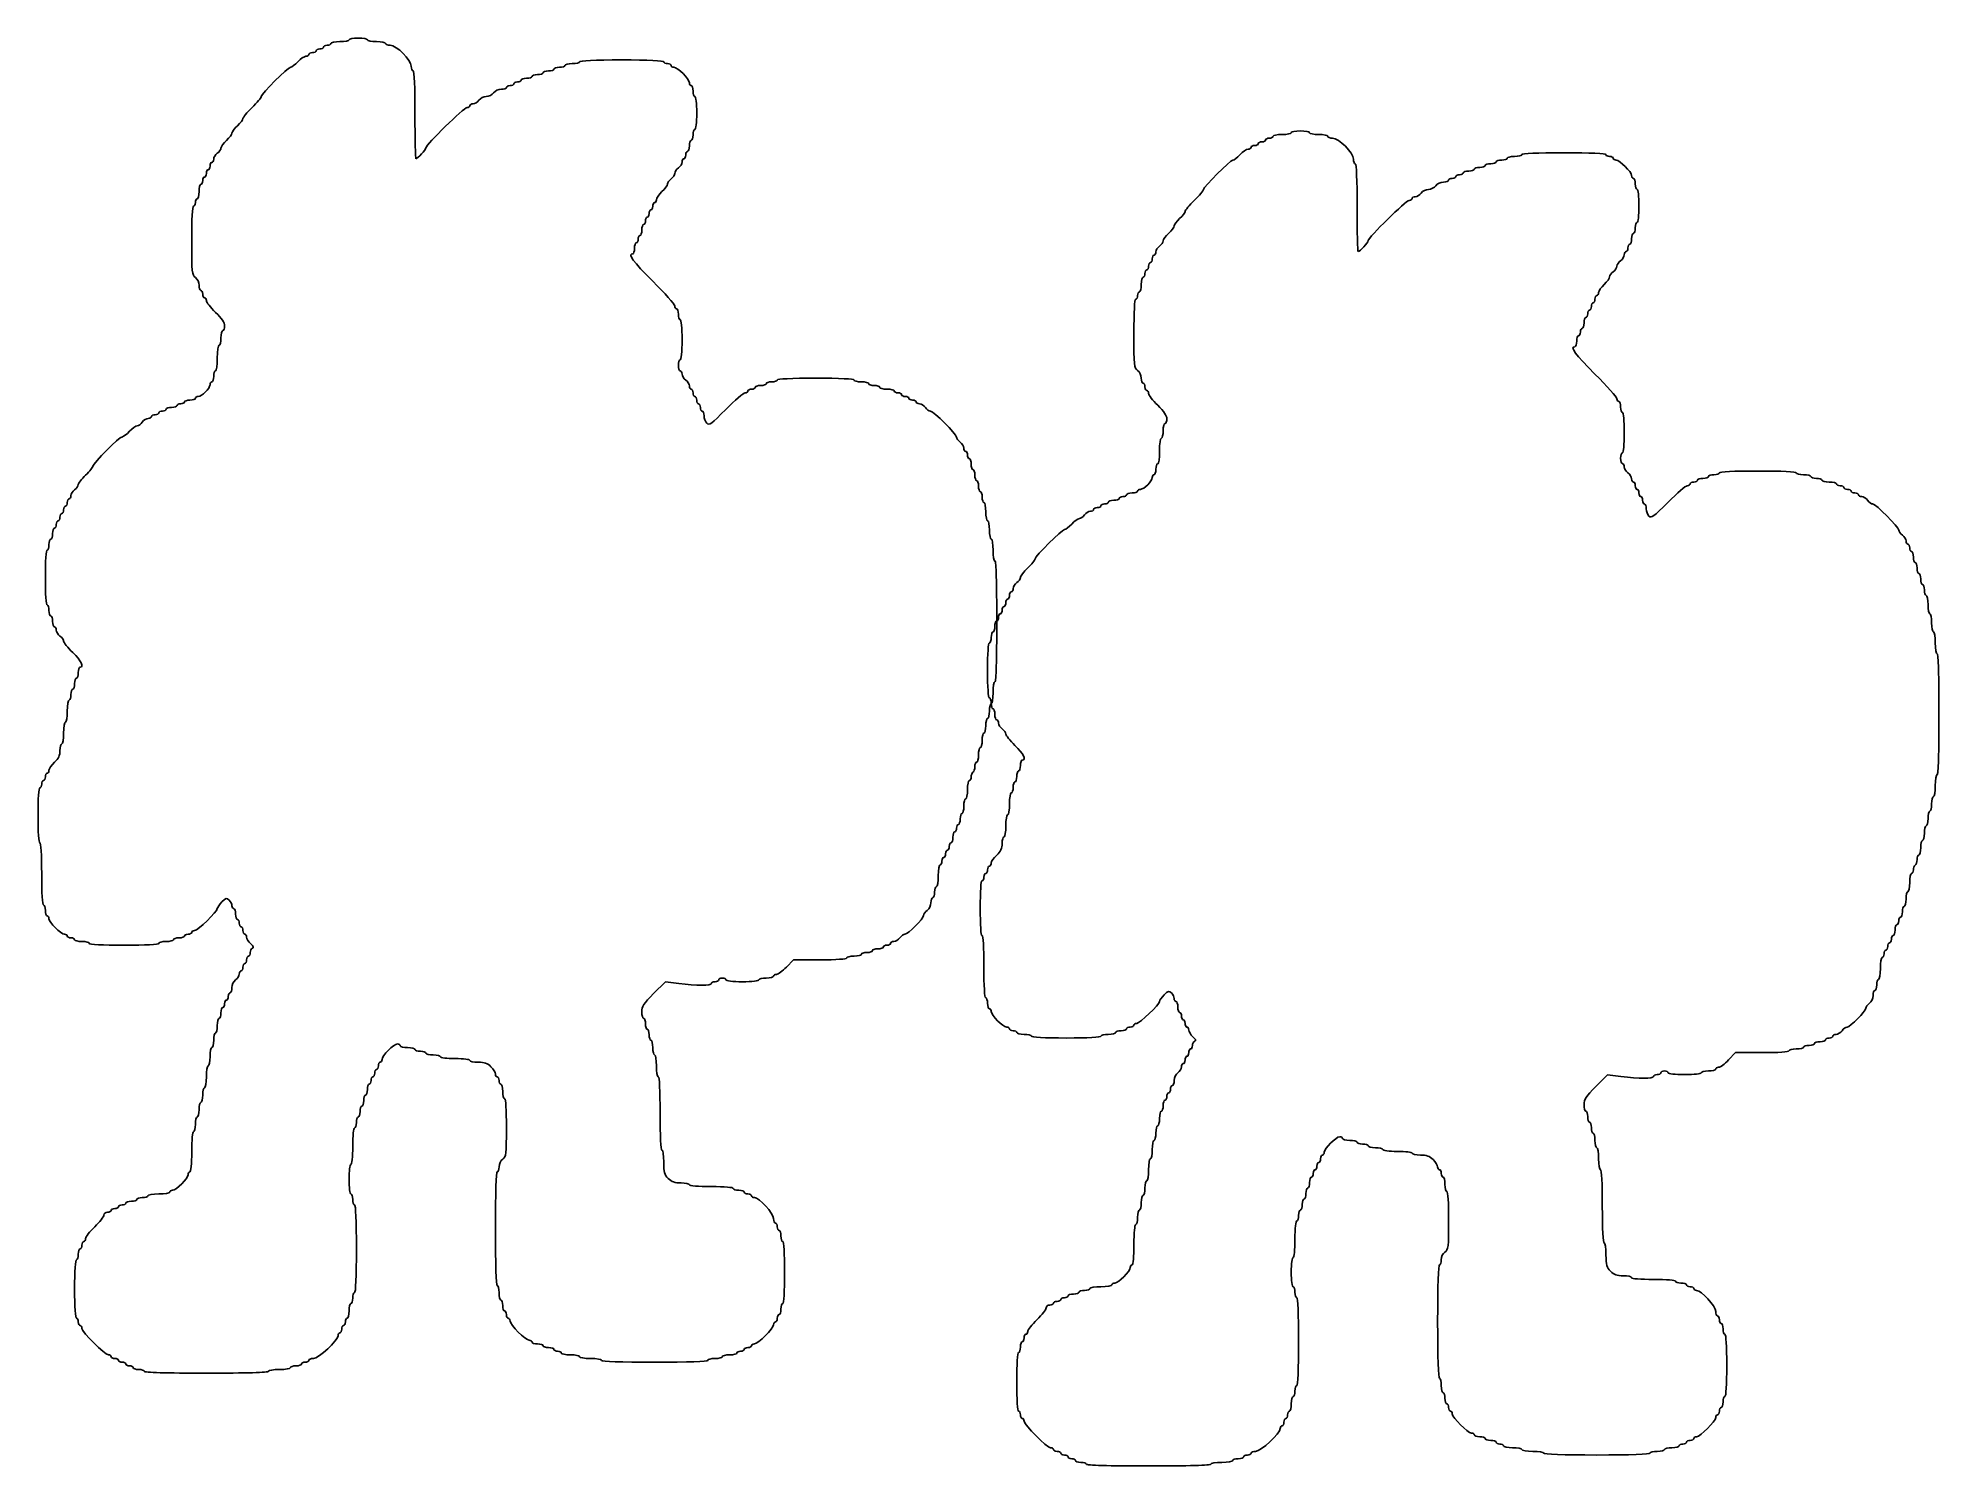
# Model space of a CAD drawing. Extents: x 97 to 1136, y -46 to 735.
import ezdxf

# ---------------------------------------------------------------- set-up
doc = ezdxf.new("R2010")
doc.units = 0
doc.layers.get('0').update_dxf_attribs({"linetype": 'CONTINUOUS'})

msp = doc.modelspace()

# ---------------------------------------------------------------- linework, layer by layer
at = {"color": 7}
for p, q in [((509.482275, 230.720692), (505.639072, 226.720695)), ((524.060662, 230.720692), (509.482275, 230.720692)), ((439.557443, 218.676525), (433.098263, 212.21733)), ((446.84826, 217.729695), (439.557443, 218.676525)), ((1024.42575, 179.9499), (1020.582525, 175.949902)), ((1039.004175, 179.9499), (1024.42575, 179.9499)), ((954.500925, 167.905732), (948.0417, 161.446537)), ((961.79175, 166.958902), (954.500925, 167.905732)), ((154.639065, 5.720715), (154.639065, 5.720715)), ((669.58257, -45.050025), (669.58257, -45.050025))]:
    msp.add_line(p, q, dxfattribs=at)
for points in [[(246.639075, 726.720691), (247.73907, 726.720691), (248.63907, 727.170691), (248.63907, 727.720696)], [(248.63907, 727.720696), (248.63907, 728.270694), (249.53907, 728.720694), (250.639072, 728.720694)], [(250.639072, 728.720694), (251.739075, 728.720694), (252.639075, 729.170694), (252.639075, 729.720691)], [(252.639075, 729.720691), (252.639075, 730.270696), (253.539075, 730.720696), (254.639077, 730.720696)], [(254.639077, 730.720696), (255.739072, 730.720696), (256.639072, 731.170696), (256.639072, 731.720694)], [(256.639072, 731.720694), (256.639072, 732.270691), (258.889072, 732.720691), (261.639075, 732.720691)], [(261.639075, 732.720691), (264.389077, 732.720691), (266.639077, 733.170691), (266.639077, 733.720696)], [(266.639077, 733.720696), (266.639077, 734.270694), (268.889077, 734.720694), (271.639072, 734.720694)], [(271.639072, 734.720694), (274.389075, 734.720694), (276.639075, 734.270694), (276.639075, 733.720696)], [(276.639075, 733.720696), (276.639075, 733.170691), (278.889075, 732.720691), (281.639077, 732.720691)], [(281.639077, 732.720691), (284.389072, 732.720691), (286.639072, 732.270691), (286.639072, 731.720694)], [(286.639072, 731.720694), (286.639072, 731.170696), (287.775915, 730.720696), (289.165395, 730.720696)], [(289.165395, 730.720696), (292.610362, 730.720696), (300.639075, 722.691984), (300.639075, 719.247009)], [(218.63907, 702.671896), (218.63907, 704.102544), (233.28807, 718.720696), (234.721732, 718.720696)], [(234.721732, 718.720696), (235.33494, 718.720696), (237.09774, 720.070696), (238.639072, 721.720696)], [(238.639072, 721.720696), (240.180405, 723.370696), (242.160952, 724.720696), (243.040282, 724.720696)], [(243.040282, 724.720696), (243.919612, 724.720696), (244.639072, 725.170696), (244.639072, 725.720694)], [(244.639072, 725.720694), (244.639072, 726.270691), (245.539072, 726.720691), (246.639075, 726.720691)], [(300.639075, 719.247009), (300.639075, 717.857536), (301.089075, 716.720694), (301.639072, 716.720694)], [(375.639067, 716.720694), (377.289067, 716.720694), (378.639067, 717.170694), (378.639067, 717.720691)], [(378.639067, 717.720691), (378.639067, 718.270696), (379.989067, 718.720696), (381.639067, 718.720696)], [(381.639067, 718.720696), (383.289067, 718.720696), (384.639067, 719.170696), (384.639067, 719.720694)], [(384.639067, 719.720694), (384.639067, 720.270691), (386.439067, 720.720691), (388.639072, 720.720691)], [(388.639072, 720.720691), (390.83907, 720.720691), (392.63907, 721.170691), (392.63907, 721.720696)], [(392.63907, 721.720696), (392.63907, 722.358376), (400.972402, 722.720694), (415.639072, 722.720694)], [(415.639072, 722.720694), (430.305742, 722.720694), (438.639067, 722.358376), (438.639067, 721.720696)], [(438.639067, 721.720696), (438.639067, 721.170691), (439.539067, 720.720691), (440.63907, 720.720691)], [(440.63907, 720.720691), (441.739072, 720.720691), (442.639072, 720.270691), (442.639072, 719.720694)], [(442.639072, 719.720694), (442.639072, 719.170696), (443.329072, 718.720696), (444.172402, 718.720696)], [(444.172402, 718.720696), (446.162812, 718.720696), (452.63907, 712.244431), (452.63907, 710.254029)], [(301.639072, 716.720694), (302.277967, 716.720694), (302.639077, 708.054024), (302.639077, 692.720694)], [(345.639075, 704.720694), (346.485585, 705.895164), (348.227767, 706.720696), (349.859835, 706.720696)], [(349.859835, 706.720696), (351.388417, 706.720696), (352.63908, 707.170696), (352.63908, 707.720694)], [(352.63908, 707.720694), (352.63908, 708.270691), (353.53908, 708.720691), (354.639075, 708.720691)], [(354.639075, 708.720691), (355.739077, 708.720691), (356.639077, 709.170691), (356.639077, 709.720696)], [(356.639077, 709.720696), (356.639077, 710.270694), (357.539077, 710.720694), (358.63908, 710.720694)], [(358.63908, 710.720694), (359.739075, 710.720694), (360.639075, 711.170694), (360.639075, 711.720691)], [(360.639075, 711.720691), (360.639075, 712.270696), (361.989075, 712.720696), (363.639075, 712.720696)], [(363.639075, 712.720696), (365.289075, 712.720696), (366.639075, 713.170696), (366.639075, 713.720694)], [(366.639075, 713.720694), (366.639075, 714.270691), (367.989075, 714.720691), (369.639067, 714.720691)], [(369.639067, 714.720691), (371.289067, 714.720691), (372.639067, 715.170691), (372.639067, 715.720696)], [(372.639067, 715.720696), (372.639067, 716.270694), (373.989067, 716.720694), (375.639067, 716.720694)], [(452.63907, 710.254029), (452.63907, 709.410691), (453.08907, 708.720691), (453.639075, 708.720691)], [(453.639075, 708.720691), (454.189072, 708.720691), (454.639072, 707.370691), (454.639072, 705.720691)], [(208.639065, 690.686829), (208.639065, 691.326871), (210.889065, 694.042111), (213.639067, 696.720691)], [(213.639067, 696.720691), (216.389062, 699.399279), (218.63907, 702.077319), (218.63907, 702.671896)], [(308.639077, 674.686867), (308.639077, 676.343896), (329.436232, 696.720691), (331.127445, 696.720691)], [(331.127445, 696.720691), (331.958842, 696.720691), (332.639077, 697.170691), (332.639077, 697.720696)], [(332.639077, 697.720696), (332.639077, 698.270694), (333.439732, 698.720694), (334.418317, 698.720694)], [(334.418317, 698.720694), (335.396895, 698.720694), (336.846232, 699.620694), (337.639072, 700.720696)], [(337.639072, 700.720696), (338.434245, 701.823931), (340.227765, 702.720691), (341.639077, 702.720691)], [(341.639077, 702.720691), (343.050382, 702.720691), (344.843902, 703.617459), (345.639075, 704.720694)], [(454.639072, 705.720691), (454.639072, 704.070691), (455.089072, 702.720691), (455.63907, 702.720691)], [(455.63907, 702.720691), (456.23166, 702.720691), (456.639075, 699.054024), (456.639075, 693.720691)], [(202.639065, 682.720696), (202.639065, 683.379361), (203.989065, 685.179361), (205.639065, 686.720694)], [(205.639065, 686.720694), (207.289065, 688.262026), (208.639065, 690.046786), (208.639065, 690.686829)], [(302.639077, 692.720694), (302.639077, 679.520694), (302.884522, 668.720692), (303.184522, 668.720692)], [(456.639075, 693.720691), (456.639075, 688.387359), (456.23166, 684.720691), (455.63907, 684.720691)], [(196.639065, 674.540242), (196.639065, 675.298164), (197.989065, 677.179366), (199.639065, 678.720691)], [(199.639065, 678.720691), (201.289065, 680.262024), (202.639065, 682.062024), (202.639065, 682.720696)], [(452.63907, 675.720691), (452.63907, 674.07069), (452.18907, 672.72069), (451.639072, 672.72069)], [(453.639075, 678.720691), (453.08907, 678.720691), (452.63907, 677.370691), (452.63907, 675.720691)], [(454.639072, 681.720691), (454.639072, 680.070691), (454.189072, 678.720691), (453.639075, 678.720691)], [(455.63907, 684.720691), (455.089072, 684.720691), (454.639072, 683.370691), (454.639072, 681.720691)], [(759.5826, 674.9499), (759.5826, 675.499897), (760.4826, 675.949897), (761.58255, 675.949897)], [(761.58255, 675.949897), (762.682575, 675.949897), (763.582575, 676.399897), (763.582575, 676.949902)], [(763.582575, 676.949902), (763.582575, 677.499899), (764.482575, 677.949899), (765.5826, 677.949899)], [(765.5826, 677.949899), (766.68255, 677.949899), (767.58255, 678.399899), (767.58255, 678.949897)], [(767.58255, 678.949897), (767.58255, 679.499902), (768.48255, 679.949902), (769.582575, 679.949902)], [(769.582575, 679.949902), (770.6826, 679.949902), (771.5826, 680.399902), (771.5826, 680.949899)], [(771.5826, 680.949899), (771.5826, 681.499897), (773.8326, 681.949897), (776.58255, 681.949897)], [(776.58255, 681.949897), (779.332575, 681.949897), (781.582575, 682.399904), (781.582575, 682.949902)], [(781.582575, 682.949902), (781.582575, 683.499907), (783.832575, 683.949907), (786.5826, 683.949907)], [(786.5826, 683.949907), (789.33255, 683.949907), (791.58255, 683.499907), (791.58255, 682.949902)], [(791.58255, 682.949902), (791.58255, 682.399904), (793.83255, 681.949897), (796.582575, 681.949897)], [(796.582575, 681.949897), (799.3326, 681.949897), (801.5826, 681.499897), (801.5826, 680.949899)], [(801.5826, 680.949899), (801.5826, 680.399902), (802.719375, 679.949902), (804.1089, 679.949902)], [(804.1089, 679.949902), (807.553875, 679.949902), (815.58255, 671.92119), (815.58255, 668.476215)], [(190.639065, 664.720695), (190.639065, 665.82069), (191.089065, 666.72069), (191.639062, 666.72069)], [(191.639062, 666.72069), (192.189067, 666.72069), (192.639067, 667.521352), (192.639067, 668.49993)], [(192.639067, 668.49993), (192.639067, 669.478515), (193.539067, 670.92786), (194.639062, 671.720692)], [(194.639062, 671.720692), (195.739065, 672.513525), (196.639065, 673.782322), (196.639065, 674.540242)], [(303.184522, 668.720692), (304.171927, 668.720692), (308.639077, 673.60686), (308.639077, 674.686867)], [(448.639072, 666.941452), (448.639072, 665.962867), (447.739072, 664.51353), (446.63907, 663.72069)], [(449.63907, 668.720692), (449.089072, 668.720692), (448.639072, 667.920037), (448.639072, 666.941452)], [(450.639075, 670.720695), (450.639075, 669.620692), (450.189075, 668.720692), (449.63907, 668.720692)], [(451.639072, 672.72069), (451.089075, 672.72069), (450.639075, 671.82069), (450.639075, 670.720695)], [(733.582568, 651.901102), (733.582568, 653.33175), (748.231568, 667.949902), (749.66523, 667.949902)], [(749.66523, 667.949902), (750.2784, 667.949902), (752.0412, 669.299902), (753.5826, 670.949902)], [(753.5826, 670.949902), (755.123925, 672.599902), (757.10445, 673.949902), (757.98375, 673.949902)], [(757.98375, 673.949902), (758.863125, 673.949902), (759.5826, 674.399902), (759.5826, 674.9499)], [(815.58255, 668.476215), (815.58255, 667.086742), (816.03255, 665.9499), (816.5826, 665.9499)], [(816.5826, 665.9499), (817.22145, 665.9499), (817.582575, 657.283237), (817.582575, 641.9499)], [(884.58255, 663.949897), (886.23255, 663.949897), (887.58255, 664.399897), (887.58255, 664.949902)], [(887.58255, 664.949902), (887.58255, 665.4999), (888.93255, 665.9499), (890.58255, 665.9499)], [(890.58255, 665.9499), (892.23255, 665.9499), (893.58255, 666.3999), (893.58255, 666.949897)], [(893.58255, 666.949897), (893.58255, 667.499902), (894.93255, 667.949902), (896.58255, 667.949902)], [(896.58255, 667.949902), (898.23255, 667.949902), (899.58255, 668.399902), (899.58255, 668.9499)], [(899.58255, 668.9499), (899.58255, 669.499897), (901.38255, 669.949897), (903.5826, 669.949897)], [(903.5826, 669.949897), (905.782575, 669.949897), (907.582575, 670.399897), (907.582575, 670.949902)], [(907.582575, 670.949902), (907.582575, 671.587582), (915.9159, 671.9499), (930.582525, 671.9499)], [(930.582525, 671.9499), (945.249225, 671.9499), (953.58255, 671.587582), (953.58255, 670.949902)], [(953.58255, 670.949902), (953.58255, 670.399897), (954.48255, 669.949897), (955.582575, 669.949897)], [(955.582575, 669.949897), (956.682525, 669.949897), (957.582525, 669.499897), (957.582525, 668.9499)], [(957.582525, 668.9499), (957.582525, 668.399902), (958.272525, 667.949902), (959.1159, 667.949902)], [(959.1159, 667.949902), (961.10625, 667.949902), (967.582575, 661.473637), (967.582575, 659.483235)], [(184.639065, 650.720692), (184.639065, 652.92069), (185.089065, 654.72069), (185.639062, 654.72069)], [(185.639062, 654.72069), (186.189067, 654.72069), (186.639067, 655.62069), (186.639067, 656.720692)], [(186.639067, 656.720692), (186.639067, 657.820695), (187.089067, 658.720695), (187.639065, 658.720695)], [(187.639065, 658.720695), (188.189062, 658.720695), (188.639062, 659.620695), (188.639062, 660.72069)], [(188.639062, 660.72069), (188.639062, 661.820692), (189.089062, 662.720692), (189.639067, 662.720692)], [(189.639067, 662.720692), (190.189065, 662.720692), (190.639065, 663.620692), (190.639065, 664.720695)], [(440.63907, 654.90114), (440.63907, 654.143227), (439.28907, 652.262025), (437.63907, 650.720692)], [(442.639072, 657.72069), (441.53907, 656.927857), (440.63907, 655.65906), (440.63907, 654.90114)], [(444.639067, 660.72069), (444.639067, 659.86353), (443.739067, 658.51353), (442.639072, 657.72069)], [(446.63907, 663.72069), (445.539067, 662.927857), (444.639067, 661.577857), (444.639067, 660.72069)], [(860.58255, 653.9499), (861.429075, 655.12437), (863.17125, 655.949902), (864.803325, 655.949902)], [(864.803325, 655.949902), (866.3319, 655.949902), (867.5826, 656.399902), (867.5826, 656.9499)], [(867.5826, 656.9499), (867.5826, 657.499897), (868.4826, 657.949897), (869.58255, 657.949897)], [(869.58255, 657.949897), (870.682575, 657.949897), (871.582575, 658.399897), (871.582575, 658.949902)], [(871.582575, 658.949902), (871.582575, 659.4999), (872.482575, 659.9499), (873.5826, 659.9499)], [(873.5826, 659.9499), (874.68255, 659.9499), (875.58255, 660.3999), (875.58255, 660.949897)], [(875.58255, 660.949897), (875.58255, 661.499902), (876.93255, 661.949902), (878.58255, 661.949902)], [(878.58255, 661.949902), (880.23255, 661.949902), (881.58255, 662.399902), (881.58255, 662.9499)], [(881.58255, 662.9499), (881.58255, 663.499897), (882.93255, 663.949897), (884.58255, 663.949897)], [(967.582575, 659.483235), (967.582575, 658.639897), (968.032575, 657.949897), (968.58255, 657.949897)], [(968.58255, 657.949897), (969.132525, 657.949897), (969.582525, 656.599897), (969.582525, 654.949897)], [(969.582525, 654.949897), (969.582525, 653.299897), (970.032525, 651.949897), (970.582575, 651.949897)], [(181.639065, 642.72069), (182.189062, 642.72069), (182.639062, 643.62069), (182.639062, 644.720692)], [(182.639062, 644.720692), (182.639062, 645.820695), (183.089062, 646.720695), (183.639067, 646.720695)], [(183.639067, 646.720695), (184.189065, 646.720695), (184.639065, 648.520695), (184.639065, 650.720692)], [(433.639072, 644.720692), (433.089067, 644.720692), (432.639067, 643.820692), (432.639067, 642.72069)], [(434.63907, 646.319482), (434.63907, 645.440145), (434.18907, 644.720692), (433.639072, 644.720692)], [(437.63907, 650.720692), (435.98907, 649.17936), (434.63907, 647.19882), (434.63907, 646.319482)], [(723.58257, 639.916035), (723.58257, 640.556077), (725.83257, 643.271317), (728.582573, 645.949897)], [(728.582573, 645.949897), (731.332568, 648.628485), (733.582568, 651.306525), (733.582568, 651.901102)], [(823.582575, 623.916075), (823.582575, 625.573102), (844.3797, 645.949897), (846.07095, 645.949897)], [(846.07095, 645.949897), (846.902325, 645.949897), (847.582575, 646.399897), (847.582575, 646.949902)], [(847.582575, 646.949902), (847.582575, 647.4999), (848.3832, 647.9499), (849.3618, 647.9499)], [(849.3618, 647.9499), (850.3404, 647.9499), (851.7897, 648.8499), (852.5826, 649.949902)], [(852.5826, 649.949902), (853.37775, 651.053137), (855.171225, 651.949897), (856.582575, 651.949897)], [(856.582575, 651.949897), (857.99385, 651.949897), (859.7874, 652.846665), (860.58255, 653.9499)], [(970.582575, 651.949897), (971.17515, 651.949897), (971.58255, 648.283237), (971.58255, 642.949897)], [(180.639067, 623.941455), (180.639067, 635.794282), (181.007895, 642.72069), (181.639065, 642.72069)], [(428.63907, 634.720695), (428.63907, 633.620692), (428.18907, 632.720692), (427.639072, 632.720692)], [(429.639067, 636.72069), (429.08907, 636.72069), (428.63907, 635.82069), (428.63907, 634.720695)], [(430.639072, 638.720692), (430.639072, 637.62069), (430.189072, 636.72069), (429.639067, 636.72069)], [(431.63907, 640.720695), (431.089072, 640.720695), (430.639072, 639.820695), (430.639072, 638.720692)], [(432.639067, 642.72069), (432.639067, 641.620695), (432.189067, 640.720695), (431.63907, 640.720695)], [(717.58257, 631.949902), (717.58257, 632.608567), (718.93257, 634.408567), (720.58257, 635.9499)], [(720.58257, 635.9499), (722.23257, 637.491232), (723.58257, 639.275992), (723.58257, 639.916035)], [(817.582575, 641.9499), (817.582575, 628.7499), (817.82805, 617.9499), (818.12805, 617.9499)], [(970.582575, 633.949897), (970.032525, 633.949897), (969.582525, 632.599897), (969.582525, 630.949897)], [(971.58255, 642.949897), (971.58255, 637.616565), (971.17515, 633.949897), (970.582575, 633.949897)], [(182.639062, 603.72069), (180.761235, 605.074155), (180.639067, 606.309382), (180.639067, 623.941455)], [(424.639072, 624.72069), (424.639072, 623.620695), (424.189072, 622.720695), (423.639067, 622.720695)], [(425.63907, 626.720692), (425.089072, 626.720692), (424.639072, 625.820692), (424.639072, 624.72069)], [(426.639067, 629.720692), (426.639067, 628.070692), (426.189067, 626.720692), (425.63907, 626.720692)], [(427.639072, 632.720692), (427.089067, 632.720692), (426.639067, 631.370692), (426.639067, 629.720692)], [(709.582568, 620.9499), (710.68257, 621.742732), (711.58257, 623.01153), (711.58257, 623.76945)], [(711.58257, 623.76945), (711.58257, 624.52737), (712.93257, 626.408572), (714.58257, 627.949897)], [(714.58257, 627.949897), (716.23257, 629.49123), (717.58257, 631.29123), (717.58257, 631.949902)], [(818.12805, 617.9499), (819.115425, 617.9499), (823.582575, 622.836067), (823.582575, 623.916075)], [(967.582575, 624.949897), (967.582575, 623.299897), (967.132575, 621.949897), (966.582525, 621.949897)], [(968.58255, 627.949897), (968.032575, 627.949897), (967.582575, 626.599897), (967.582575, 624.949897)], [(969.582525, 630.949897), (969.582525, 629.299897), (969.132525, 627.949897), (968.58255, 627.949897)], [(421.639072, 616.720695), (418.71912, 616.720695), (421.83477, 612.472072), (432.639067, 601.720695)], [(422.63907, 619.720695), (422.63907, 618.070695), (422.18907, 616.720695), (421.639072, 616.720695)], [(423.639067, 622.720695), (423.08907, 622.720695), (422.63907, 621.370695), (422.63907, 619.720695)], [(704.582573, 611.9499), (705.13257, 611.9499), (705.58257, 612.8499), (705.58257, 613.949902)], [(705.58257, 613.949902), (705.58257, 615.049897), (706.03257, 615.949897), (706.582568, 615.949897)], [(706.582568, 615.949897), (707.132573, 615.949897), (707.582573, 616.75056), (707.582573, 617.729137)], [(707.582573, 617.729137), (707.582573, 618.707722), (708.482573, 620.157067), (709.582568, 620.9499)], [(963.582525, 616.17066), (963.582525, 615.192075), (962.682525, 613.742737), (961.582575, 612.949897)], [(964.582575, 617.9499), (964.032525, 617.9499), (963.582525, 617.149245), (963.582525, 616.17066)], [(965.58255, 619.949902), (965.58255, 618.8499), (965.13255, 617.9499), (964.582575, 617.9499)], [(966.582525, 621.949897), (966.03255, 621.949897), (965.58255, 621.049897), (965.58255, 619.949902)], [(184.639065, 599.49993), (184.639065, 601.132005), (183.813532, 602.87418), (182.639062, 603.72069)], [(699.58257, 599.9499), (699.58257, 602.149897), (700.03257, 603.949897), (700.582568, 603.949897)], [(700.582568, 603.949897), (701.132573, 603.949897), (701.582573, 604.849897), (701.582573, 605.9499)], [(701.582573, 605.9499), (701.582573, 607.049902), (702.032573, 607.949902), (702.58257, 607.949902)], [(702.58257, 607.949902), (703.132568, 607.949902), (703.582568, 608.849902), (703.582568, 609.949897)], [(703.582568, 609.949897), (703.582568, 611.0499), (704.032568, 611.9499), (704.582573, 611.9499)], [(955.582575, 604.130347), (955.582575, 603.372435), (954.232575, 601.491232), (952.582575, 599.9499)], [(957.582525, 606.949897), (956.482575, 606.157065), (955.582575, 604.888267), (955.582575, 604.130347)], [(959.58255, 609.949897), (959.58255, 609.092737), (958.68255, 607.742737), (957.582525, 606.949897)], [(961.582575, 612.949897), (960.48255, 612.157065), (959.58255, 610.807065), (959.58255, 609.949897)], [(185.639062, 596.720692), (185.089065, 596.720692), (184.639065, 597.971355), (184.639065, 599.49993)], [(186.639067, 594.72069), (186.639067, 595.820692), (186.189067, 596.720692), (185.639062, 596.720692)], [(187.639065, 592.720695), (187.089067, 592.720695), (186.639067, 593.620695), (186.639067, 594.72069)], [(188.639062, 591.155775), (188.639062, 592.016475), (188.189062, 592.720695), (187.639065, 592.720695)], [(432.639067, 601.720695), (439.239067, 595.15302), (444.639067, 589.091242), (444.639067, 588.25008)], [(696.58257, 591.949897), (697.132568, 591.949897), (697.582568, 592.849897), (697.582568, 593.9499)], [(697.582568, 593.9499), (697.582568, 595.049902), (698.032568, 595.949902), (698.582573, 595.949902)], [(698.582573, 595.949902), (699.13257, 595.949902), (699.58257, 597.749902), (699.58257, 599.9499)], [(948.582525, 593.9499), (948.03255, 593.9499), (947.58255, 593.0499), (947.58255, 591.949897)], [(949.582575, 595.54869), (949.582575, 594.669352), (949.132575, 593.9499), (948.582525, 593.9499)], [(952.582575, 599.9499), (950.932575, 598.408567), (949.582575, 596.428027), (949.582575, 595.54869)], [(193.639065, 584.720692), (190.889062, 587.399272), (188.639062, 590.29506), (188.639062, 591.155775)], [(198.639067, 577.285612), (198.639067, 579.047505), (197.073645, 581.375302), (193.639065, 584.720692)], [(444.639067, 588.25008), (444.639067, 587.40891), (445.089067, 586.720695), (445.639072, 586.720695)], [(445.639072, 586.720695), (446.18907, 586.720695), (446.63907, 585.370695), (446.63907, 583.720695)], [(446.63907, 583.720695), (446.63907, 582.070695), (447.08907, 580.720695), (447.639075, 580.720695)], [(695.582573, 573.170662), (695.582573, 585.02349), (695.9514, 591.949897), (696.58257, 591.949897)], [(942.582525, 581.9499), (942.03255, 581.9499), (941.58255, 580.5999), (941.58255, 578.9499)], [(943.582575, 583.949902), (943.582575, 582.8499), (943.132575, 581.9499), (942.582525, 581.9499)], [(944.58255, 585.949897), (944.032575, 585.949897), (943.582575, 585.049897), (943.582575, 583.949902)], [(945.582525, 587.9499), (945.582525, 586.849897), (945.132525, 585.949897), (944.58255, 585.949897)], [(946.582575, 589.949902), (946.032525, 589.949902), (945.582525, 589.049902), (945.582525, 587.9499)], [(947.58255, 591.949897), (947.58255, 590.849902), (947.13255, 589.949902), (946.582575, 589.949902)], [(196.639065, 570.72069), (196.639065, 572.920695), (197.089065, 574.720695), (197.639062, 574.720695)], [(197.639062, 574.720695), (198.189067, 574.720695), (198.639067, 575.874915), (198.639067, 577.285612)], [(447.639075, 580.720695), (448.245135, 580.720695), (448.639072, 576.38736), (448.639072, 569.720692)], [(697.582568, 552.949897), (695.70474, 554.303362), (695.582573, 555.53859), (695.582573, 573.170662)], [(938.58255, 571.949902), (938.032575, 571.949902), (937.582575, 570.599902), (937.582575, 568.949902)], [(939.582525, 573.949897), (939.582525, 572.849902), (939.132525, 571.949902), (938.58255, 571.949902)], [(940.582575, 575.9499), (940.032525, 575.9499), (939.582525, 575.0499), (939.582525, 573.949897)], [(941.58255, 578.9499), (941.58255, 577.2999), (941.13255, 575.9499), (940.582575, 575.9499)], [(194.639062, 559.720695), (194.639062, 563.720692), (195.067635, 566.720692), (195.639067, 566.720692)], [(195.639067, 566.720692), (196.189065, 566.720692), (196.639065, 568.520692), (196.639065, 570.72069)], [(448.639072, 569.720692), (448.639072, 563.054025), (448.245135, 558.72069), (447.639075, 558.72069)], [(936.582525, 565.949902), (933.662625, 565.949902), (936.778275, 561.70128), (947.58255, 550.949902)], [(937.582575, 568.949902), (937.582575, 567.299902), (937.132575, 565.949902), (936.582525, 565.949902)], [(192.639067, 549.72069), (192.639067, 551.37069), (193.089067, 552.72069), (193.639065, 552.72069)], [(193.639065, 552.72069), (194.210497, 552.72069), (194.639062, 555.72069), (194.639062, 559.720695)], [(447.639075, 558.72069), (447.08907, 558.72069), (446.63907, 557.37069), (446.63907, 555.72069)], [(446.63907, 555.72069), (446.63907, 554.07069), (447.08907, 552.72069), (447.639075, 552.72069)], [(447.639075, 552.72069), (448.189072, 552.72069), (448.639072, 551.920035), (448.639072, 550.94145)], [(448.639072, 550.94145), (448.639072, 549.962872), (449.539072, 548.513535), (450.639075, 547.720695)], [(699.58257, 548.729137), (699.58257, 550.361212), (698.757038, 552.103387), (697.582568, 552.949897)], [(947.58255, 550.949902), (954.18255, 544.382227), (959.58255, 538.32045), (959.58255, 537.479287)], [(184.184512, 538.720695), (186.184987, 538.720695), (190.639065, 543.174772), (190.639065, 545.17524)], [(190.639065, 545.17524), (190.639065, 546.025245), (191.089065, 546.72069), (191.639062, 546.72069)], [(191.639062, 546.72069), (192.189067, 546.72069), (192.639067, 548.07069), (192.639067, 549.72069)], [(450.639075, 547.720695), (451.73907, 546.927855), (452.63907, 545.47851), (452.63907, 544.499932)], [(452.63907, 544.499932), (452.63907, 543.521355), (453.08907, 542.720692), (453.639075, 542.720692)], [(453.639075, 542.720692), (454.189072, 542.720692), (454.639072, 541.820692), (454.639072, 540.72069)], [(454.639072, 540.72069), (454.639072, 539.620695), (455.089072, 538.720695), (455.63907, 538.720695)], [(472.58439, 531.665542), (477.522225, 536.645872), (482.254545, 540.72069), (483.100665, 540.72069)], [(483.100665, 540.72069), (483.946792, 540.72069), (484.639072, 541.17069), (484.639072, 541.720695)], [(484.639072, 541.720695), (484.639072, 542.270692), (485.539072, 542.720692), (486.639075, 542.720692)], [(486.639075, 542.720692), (487.73907, 542.720692), (488.63907, 543.170692), (488.63907, 543.72069)], [(488.63907, 543.72069), (488.63907, 544.270695), (489.98907, 544.720695), (491.63907, 544.720695)], [(491.63907, 544.720695), (493.28907, 544.720695), (494.63907, 545.170695), (494.63907, 545.720692)], [(494.63907, 545.720692), (494.63907, 546.27069), (495.98907, 546.72069), (497.63907, 546.72069)], [(497.63907, 546.72069), (499.28907, 546.72069), (500.63907, 547.17069), (500.63907, 547.720695)], [(500.63907, 547.720695), (500.63907, 548.355615), (508.305742, 548.720692), (521.639062, 548.720692)], [(521.639062, 548.720692), (534.972412, 548.720692), (542.639062, 548.355615), (542.639062, 547.720695)], [(542.639062, 547.720695), (542.639062, 547.17069), (544.439062, 546.72069), (546.639037, 546.72069)], [(546.639037, 546.72069), (548.839087, 546.72069), (550.639087, 546.27069), (550.639087, 545.720692)], [(550.639087, 545.720692), (550.639087, 545.170695), (551.989087, 544.720695), (553.639087, 544.720695)], [(553.639087, 544.720695), (555.289087, 544.720695), (556.639087, 544.270695), (556.639087, 543.72069)], [(556.639087, 543.72069), (556.639087, 543.170692), (558.439087, 542.720692), (560.639062, 542.720692)], [(560.639062, 542.720692), (562.839037, 542.720692), (564.639037, 542.270692), (564.639037, 541.720695)], [(564.639037, 541.720695), (564.639037, 541.17069), (565.539037, 540.72069), (566.639062, 540.72069)], [(566.639062, 540.72069), (567.739087, 540.72069), (568.639087, 540.27069), (568.639087, 539.720692)], [(700.582568, 545.9499), (700.03257, 545.9499), (699.58257, 547.200562), (699.58257, 548.729137)], [(701.582573, 543.949897), (701.582573, 545.0499), (701.132573, 545.9499), (700.582568, 545.9499)], [(702.58257, 541.949902), (702.032573, 541.949902), (701.582573, 542.849902), (701.582573, 543.949897)], [(703.582568, 540.384982), (703.582568, 541.245682), (703.132568, 541.949902), (702.58257, 541.949902)], [(708.58257, 533.9499), (705.832568, 536.62848), (703.582568, 539.524267), (703.582568, 540.384982)], [(162.639067, 529.720695), (162.639067, 530.270692), (163.539067, 530.720692), (164.639062, 530.720692)], [(164.639062, 530.720692), (165.739065, 530.720692), (166.639065, 531.170692), (166.639065, 531.72069)], [(166.639065, 531.72069), (166.639065, 532.270695), (167.989065, 532.720695), (169.639065, 532.720695)], [(169.639065, 532.720695), (171.289065, 532.720695), (172.639065, 533.170695), (172.639065, 533.720692)], [(172.639065, 533.720692), (172.639065, 534.27069), (173.539065, 534.72069), (174.639067, 534.72069)], [(174.639067, 534.72069), (175.739062, 534.72069), (176.639062, 535.17069), (176.639062, 535.720695)], [(176.639062, 535.720695), (176.639062, 536.270692), (177.989062, 536.720692), (179.639062, 536.720692)], [(179.639062, 536.720692), (181.289062, 536.720692), (182.639062, 537.170692), (182.639062, 537.72069)], [(182.639062, 537.72069), (182.639062, 538.270695), (183.334515, 538.720695), (184.184512, 538.720695)], [(455.63907, 538.720695), (456.189075, 538.720695), (456.639075, 537.820695), (456.639075, 536.720692)], [(456.639075, 536.720692), (456.639075, 535.62069), (457.089075, 534.72069), (457.639072, 534.72069)], [(457.639072, 534.72069), (458.18907, 534.72069), (458.63907, 533.82069), (458.63907, 532.720695)], [(458.63907, 532.720695), (458.63907, 531.620692), (459.08907, 530.720692), (459.639075, 530.720692)], [(459.639075, 530.720692), (460.189072, 530.720692), (460.639072, 529.563555), (460.639072, 528.149265)], [(462.12279, 524.094112), (463.434435, 522.782482), (464.64783, 523.660665), (472.58439, 531.665542)], [(568.639087, 539.720692), (568.639087, 539.170695), (569.539087, 538.720695), (570.639037, 538.720695)], [(570.639037, 538.720695), (571.739062, 538.720695), (572.639062, 538.270695), (572.639062, 537.72069)], [(572.639062, 537.72069), (572.639062, 537.170692), (573.539062, 536.720692), (574.639087, 536.720692)], [(574.639087, 536.720692), (575.739037, 536.720692), (576.639037, 536.270692), (576.639037, 535.720695)], [(576.639037, 535.720695), (576.639037, 535.17069), (577.439737, 534.72069), (578.418337, 534.72069)], [(578.418337, 534.72069), (579.396862, 534.72069), (580.846237, 533.82069), (581.639062, 532.720695)], [(581.639062, 532.720695), (582.431887, 531.620692), (583.664587, 530.720692), (584.378362, 530.720692)], [(584.378362, 530.720692), (586.069537, 530.720692), (598.639087, 518.15118), (598.639087, 516.459975)], [(713.582573, 526.51482), (713.582573, 528.276712), (712.01715, 530.60451), (708.58257, 533.9499)], [(959.58255, 537.479287), (959.58255, 536.638117), (960.03255, 535.949902), (960.582525, 535.949902)], [(960.582525, 535.949902), (961.132575, 535.949902), (961.582575, 534.599902), (961.582575, 532.949902)], [(961.582575, 532.949902), (961.582575, 531.299902), (962.032575, 529.949902), (962.58255, 529.949902)], [(962.58255, 529.949902), (963.188625, 529.949902), (963.582525, 525.616567), (963.582525, 518.9499)], [(142.721722, 516.72069), (143.33493, 516.72069), (145.09773, 518.07069), (146.639062, 519.72069)], [(146.639062, 519.72069), (148.180395, 521.37069), (150.06159, 522.72069), (150.81951, 522.72069)], [(150.81951, 522.72069), (151.57743, 522.72069), (152.84622, 523.62069), (153.63906, 524.720692)], [(153.63906, 524.720692), (154.4319, 525.820695), (155.881245, 526.720695), (156.859822, 526.720695)], [(156.859822, 526.720695), (157.838407, 526.720695), (158.639062, 527.170695), (158.639062, 527.720692)], [(158.639062, 527.720692), (158.639062, 528.27069), (159.539062, 528.72069), (160.639065, 528.72069)], [(160.639065, 528.72069), (161.739067, 528.72069), (162.639067, 529.17069), (162.639067, 529.720695)], [(460.639072, 528.149265), (460.639072, 526.734982), (461.306752, 524.910165), (462.12279, 524.094112)], [(710.582573, 515.9499), (711.13257, 515.9499), (711.58257, 517.7499), (711.58257, 519.949897)], [(711.58257, 519.949897), (711.58257, 522.149902), (712.03257, 523.949902), (712.582568, 523.949902)], [(712.582568, 523.949902), (713.132573, 523.949902), (713.582573, 525.104122), (713.582573, 526.51482)], [(126.63906, 500.65842), (126.63906, 502.098435), (141.279885, 516.72069), (142.721722, 516.72069)], [(598.639087, 516.459975), (598.639087, 515.7462), (599.539087, 514.51353), (600.639037, 513.72069)], [(600.639037, 513.72069), (601.739062, 512.92785), (602.639062, 511.478512), (602.639062, 510.499935)], [(602.639062, 510.499935), (602.639062, 509.52135), (603.089062, 508.720695), (603.639037, 508.720695)], [(709.582568, 508.949902), (709.582568, 512.9499), (710.01114, 515.9499), (710.582573, 515.9499)], [(963.582525, 518.9499), (963.582525, 512.283232), (963.188625, 507.949897), (962.58255, 507.949897)], [(122.639062, 495.72069), (124.83906, 497.834452), (126.63906, 500.056432), (126.63906, 500.65842)], [(603.639037, 508.720695), (604.189012, 508.720695), (604.639012, 507.820695), (604.639012, 506.720692)], [(604.639012, 506.720692), (604.639012, 505.62069), (605.089012, 504.72069), (605.639062, 504.72069)], [(605.639062, 504.72069), (606.189037, 504.72069), (606.639037, 503.37069), (606.639037, 501.72069)], [(606.639037, 501.72069), (606.639037, 500.07069), (607.089037, 498.72069), (607.639012, 498.72069)], [(607.639012, 498.72069), (608.189062, 498.72069), (608.639062, 497.37069), (608.639062, 495.72069)], [(706.582568, 495.949897), (707.132573, 495.949897), (707.582573, 497.299897), (707.582573, 498.949897)], [(707.582573, 498.949897), (707.582573, 500.599897), (708.032573, 501.949897), (708.58257, 501.949897)], [(708.58257, 501.949897), (709.154003, 501.949897), (709.582568, 504.949897), (709.582568, 508.949902)], [(962.58255, 507.949897), (962.032575, 507.949897), (961.582575, 506.599897), (961.582575, 504.949897)], [(961.582575, 504.949897), (961.582575, 503.299897), (962.032575, 501.949897), (962.58255, 501.949897)], [(962.58255, 501.949897), (963.132525, 501.949897), (963.582525, 501.149242), (963.582525, 500.170657)], [(963.582525, 500.170657), (963.582525, 499.19208), (964.482525, 497.742742), (965.58255, 496.949902)], [(116.63907, 487.720695), (117.739072, 488.513535), (118.639072, 489.773152), (118.639072, 490.519852)], [(118.639072, 490.519852), (118.639072, 491.266552), (120.439065, 493.606935), (122.639062, 495.72069)], [(608.639062, 495.72069), (608.639062, 494.07069), (609.089062, 492.72069), (609.639037, 492.72069)], [(609.639037, 492.72069), (610.189012, 492.72069), (610.639012, 491.37069), (610.639012, 489.72069)], [(610.639012, 489.72069), (610.639012, 488.07069), (611.089012, 486.72069), (611.639062, 486.72069)], [(699.128018, 487.949902), (701.128493, 487.949902), (705.58257, 492.40398), (705.58257, 494.404447)], [(705.58257, 494.404447), (705.58257, 495.254452), (706.03257, 495.949897), (706.582568, 495.949897)], [(965.58255, 496.949902), (966.682575, 496.157062), (967.582575, 494.707717), (967.582575, 493.72914)], [(967.582575, 493.72914), (967.582575, 492.750562), (968.032575, 491.9499), (968.58255, 491.9499)], [(968.58255, 491.9499), (969.132525, 491.9499), (969.582525, 491.0499), (969.582525, 489.949897)], [(969.582525, 489.949897), (969.582525, 488.849902), (970.032525, 487.949902), (970.582575, 487.949902)], [(987.52785, 480.89475), (992.4657, 485.87508), (997.19805, 489.949897), (998.044125, 489.949897)], [(998.044125, 489.949897), (998.890275, 489.949897), (999.582525, 490.399897), (999.582525, 490.949902)], [(999.582525, 490.949902), (999.582525, 491.4999), (1000.482525, 491.9499), (1001.58255, 491.9499)], [(1001.58255, 491.9499), (1002.682575, 491.9499), (1003.582575, 492.3999), (1003.582575, 492.949897)], [(1003.582575, 492.949897), (1003.582575, 493.499902), (1004.932575, 493.949902), (1006.582575, 493.949902)], [(1006.582575, 493.949902), (1008.232575, 493.949902), (1009.582575, 494.399902), (1009.582575, 494.9499)], [(1009.582575, 494.9499), (1009.582575, 495.499897), (1010.932575, 495.949897), (1012.582575, 495.949897)], [(1012.582575, 495.949897), (1014.232575, 495.949897), (1015.582575, 496.399897), (1015.582575, 496.949902)], [(1015.582575, 496.949902), (1015.582575, 497.584822), (1023.249225, 497.9499), (1036.582575, 497.9499)], [(1036.582575, 497.9499), (1049.91585, 497.9499), (1057.582575, 497.584822), (1057.582575, 496.949902)], [(1057.582575, 496.949902), (1057.582575, 496.399897), (1059.382575, 495.949897), (1061.58255, 495.949897)], [(1061.58255, 495.949897), (1063.782525, 495.949897), (1065.582525, 495.499897), (1065.582525, 494.9499)], [(1065.582525, 494.9499), (1065.582525, 494.399902), (1066.932525, 493.949902), (1068.582525, 493.949902)], [(1068.582525, 493.949902), (1070.232525, 493.949902), (1071.582525, 493.499902), (1071.582525, 492.949897)], [(1071.582525, 492.949897), (1071.582525, 492.3999), (1073.382525, 491.9499), (1075.582575, 491.9499)], [(1075.582575, 491.9499), (1077.78255, 491.9499), (1079.58255, 491.4999), (1079.58255, 490.949902)], [(1079.58255, 490.949902), (1079.58255, 490.399897), (1080.48255, 489.949897), (1081.582575, 489.949897)], [(1081.582575, 489.949897), (1082.682525, 489.949897), (1083.582525, 489.499897), (1083.582525, 488.9499)], [(1083.582525, 488.9499), (1083.582525, 488.399902), (1084.482525, 487.949902), (1085.58255, 487.949902)], [(110.63907, 476.720692), (110.63907, 477.820695), (111.08907, 478.720695), (111.639067, 478.720695)], [(111.639067, 478.720695), (112.189072, 478.720695), (112.639072, 479.620695), (112.639072, 480.72069)], [(112.639072, 480.72069), (112.639072, 481.820692), (113.089072, 482.720692), (113.63907, 482.720692)], [(113.63907, 482.720692), (114.189067, 482.720692), (114.639067, 483.521355), (114.639067, 484.499932)], [(114.639067, 484.499932), (114.639067, 485.47851), (115.539067, 486.927855), (116.63907, 487.720695)], [(611.639062, 486.72069), (612.189037, 486.72069), (612.639037, 485.37069), (612.639037, 483.72069)], [(612.639037, 483.72069), (612.639037, 482.07069), (613.089037, 480.72069), (613.639012, 480.72069)], [(613.639012, 480.72069), (614.189062, 480.72069), (614.639062, 478.47069), (614.639062, 475.720695)], [(673.582568, 476.9499), (673.582568, 477.499897), (674.482568, 477.949897), (675.58257, 477.949897)], [(675.58257, 477.949897), (676.682573, 477.949897), (677.582573, 478.399897), (677.582573, 478.949902)], [(677.582573, 478.949902), (677.582573, 479.4999), (678.482573, 479.9499), (679.582568, 479.9499)], [(679.582568, 479.9499), (680.68257, 479.9499), (681.58257, 480.3999), (681.58257, 480.949897)], [(681.58257, 480.949897), (681.58257, 481.499902), (682.93257, 481.949902), (684.58257, 481.949902)], [(684.58257, 481.949902), (686.23257, 481.949902), (687.58257, 482.399902), (687.58257, 482.9499)], [(687.58257, 482.9499), (687.58257, 483.499897), (688.48257, 483.949897), (689.582573, 483.949897)], [(689.582573, 483.949897), (690.682568, 483.949897), (691.582568, 484.399897), (691.582568, 484.949902)], [(691.582568, 484.949902), (691.582568, 485.4999), (692.932568, 485.9499), (694.582568, 485.9499)], [(694.582568, 485.9499), (696.232568, 485.9499), (697.582568, 486.3999), (697.582568, 486.949897)], [(697.582568, 486.949897), (697.582568, 487.499902), (698.27802, 487.949902), (699.128018, 487.949902)], [(970.582575, 487.949902), (971.13255, 487.949902), (971.58255, 487.049902), (971.58255, 485.9499)], [(971.58255, 485.9499), (971.58255, 484.849897), (972.03255, 483.949897), (972.582525, 483.949897)], [(972.582525, 483.949897), (973.132575, 483.949897), (973.582575, 483.049897), (973.582575, 481.949902)], [(973.582575, 481.949902), (973.582575, 480.8499), (974.032575, 479.9499), (974.58255, 479.9499)], [(974.58255, 479.9499), (975.132525, 479.9499), (975.582525, 478.792762), (975.582525, 477.378472)], [(977.06625, 473.32332), (978.377925, 472.01169), (979.591275, 472.889872), (987.52785, 480.89475)], [(1085.58255, 487.949902), (1086.682575, 487.949902), (1087.582575, 487.499902), (1087.582575, 486.949897)], [(1087.582575, 486.949897), (1087.582575, 486.3999), (1088.482575, 485.9499), (1089.582525, 485.9499)], [(1089.582525, 485.9499), (1090.68255, 485.9499), (1091.58255, 485.4999), (1091.58255, 484.949902)], [(1091.58255, 484.949902), (1091.58255, 484.399897), (1092.383175, 483.949897), (1093.361775, 483.949897)], [(1093.361775, 483.949897), (1094.340375, 483.949897), (1095.789675, 483.049897), (1096.582575, 481.949902)], [(1096.582575, 481.949902), (1097.3754, 480.8499), (1098.608025, 479.9499), (1099.3218, 479.9499)], [(1099.3218, 479.9499), (1101.01305, 479.9499), (1113.582525, 467.380387), (1113.582525, 465.689182)], [(105.639067, 466.720695), (106.189072, 466.720695), (106.639072, 467.620695), (106.639072, 468.72069)], [(106.639072, 468.72069), (106.639072, 469.820692), (107.089072, 470.720692), (107.63907, 470.720692)], [(107.63907, 470.720692), (108.189067, 470.720692), (108.639067, 471.620692), (108.639067, 472.720695)], [(108.639067, 472.720695), (108.639067, 473.82069), (109.089067, 474.72069), (109.639072, 474.72069)], [(109.639072, 474.72069), (110.18907, 474.72069), (110.63907, 475.62069), (110.63907, 476.720692)], [(614.639062, 475.720695), (614.639062, 472.970692), (615.089062, 470.720692), (615.639037, 470.720692)], [(615.639037, 470.720692), (616.189012, 470.720692), (616.639012, 468.470692), (616.639012, 465.72069)], [(657.665228, 465.949897), (658.278435, 465.949897), (660.041235, 467.299897), (661.582568, 468.949897)], [(661.582568, 468.949897), (663.1239, 470.599897), (665.005095, 471.949897), (665.763015, 471.949897)], [(665.763015, 471.949897), (666.520935, 471.949897), (667.789725, 472.849897), (668.582565, 473.9499)], [(668.582565, 473.9499), (669.375405, 475.049902), (670.82475, 475.949902), (671.803328, 475.949902)], [(671.803328, 475.949902), (672.781913, 475.949902), (673.582568, 476.399902), (673.582568, 476.9499)], [(975.582525, 477.378472), (975.582525, 475.96419), (976.25025, 474.139372), (977.06625, 473.32332)], [(101.63907, 454.720695), (102.189067, 454.720695), (102.639067, 456.070695), (102.639067, 457.720695)], [(102.639067, 457.720695), (102.639067, 459.370695), (103.089067, 460.720695), (103.639072, 460.720695)], [(103.639072, 460.720695), (104.18907, 460.720695), (104.63907, 462.070695), (104.63907, 463.720695)], [(104.63907, 463.720695), (104.63907, 465.370695), (105.08907, 466.720695), (105.639067, 466.720695)], [(616.639012, 465.72069), (616.639012, 462.970695), (617.089012, 460.720695), (617.639062, 460.720695)], [(617.639062, 460.720695), (618.194587, 460.720695), (618.639037, 458.054025), (618.639037, 454.720695)], [(641.582565, 449.887627), (641.582565, 451.327642), (656.22339, 465.949897), (657.665228, 465.949897)], [(1113.582525, 465.689182), (1113.582525, 464.975407), (1114.482525, 463.742737), (1115.58255, 462.949897)], [(1115.58255, 462.949897), (1116.682575, 462.157057), (1117.582575, 460.70772), (1117.582575, 459.729142)], [(1117.582575, 459.729142), (1117.582575, 458.750557), (1118.032575, 457.949902), (1118.58255, 457.949902)], [(1118.58255, 457.949902), (1119.132525, 457.949902), (1119.582525, 457.049902), (1119.582525, 455.9499)], [(100.639072, 439.720695), (100.639072, 449.054025), (101.016847, 454.720695), (101.63907, 454.720695)], [(618.639037, 454.720695), (618.639037, 451.387365), (619.083487, 448.720695), (619.639012, 448.720695)], [(619.639012, 448.720695), (620.285512, 448.720695), (620.639062, 437.054025), (620.639062, 415.720695)], [(637.582568, 444.949897), (639.782565, 447.06366), (641.582565, 449.28564), (641.582565, 449.887627)], [(1119.582525, 455.9499), (1119.582525, 454.849897), (1120.032525, 453.949897), (1120.582575, 453.949897)], [(1120.582575, 453.949897), (1121.13255, 453.949897), (1121.58255, 452.599897), (1121.58255, 450.949897)], [(1121.58255, 450.949897), (1121.58255, 449.299897), (1122.03255, 447.949897), (1122.582525, 447.949897)], [(1122.582525, 447.949897), (1123.132575, 447.949897), (1123.582575, 446.599897), (1123.582575, 444.949897)], [(101.63907, 424.720695), (101.016847, 424.720695), (100.639072, 430.387365), (100.639072, 439.720695)], [(629.582565, 433.72914), (629.582565, 434.707717), (630.482565, 436.157062), (631.582568, 436.949902)], [(631.582568, 436.949902), (632.68257, 437.742742), (633.58257, 439.00236), (633.58257, 439.74906)], [(633.58257, 439.74906), (633.58257, 440.49576), (635.38257, 442.836142), (637.582568, 444.949897)], [(1123.582575, 444.949897), (1123.582575, 443.299897), (1124.032575, 441.949897), (1124.58255, 441.949897)], [(1124.58255, 441.949897), (1125.132525, 441.949897), (1125.582525, 440.599897), (1125.582525, 438.949897)], [(1125.582525, 438.949897), (1125.582525, 437.299897), (1126.032525, 435.949897), (1126.582575, 435.949897)], [(625.582568, 425.9499), (625.582568, 427.049902), (626.032568, 427.949902), (626.582565, 427.949902)], [(626.582565, 427.949902), (627.13257, 427.949902), (627.58257, 428.849902), (627.58257, 429.949897)], [(627.58257, 429.949897), (627.58257, 431.0499), (628.03257, 431.9499), (628.582568, 431.9499)], [(628.582568, 431.9499), (629.132565, 431.9499), (629.582565, 432.750562), (629.582565, 433.72914)], [(1126.582575, 435.949897), (1127.13255, 435.949897), (1127.58255, 434.599897), (1127.58255, 432.949897)], [(1127.58255, 432.949897), (1127.58255, 431.299897), (1128.03255, 429.949897), (1128.582525, 429.949897)], [(1128.582525, 429.949897), (1129.132575, 429.949897), (1129.582575, 427.699897), (1129.582575, 424.949902)], [(102.639067, 421.720695), (102.639067, 423.370695), (102.189067, 424.720695), (101.63907, 424.720695)], [(103.639072, 418.720695), (103.089067, 418.720695), (102.639067, 420.070695), (102.639067, 421.720695)], [(104.63907, 415.720695), (104.63907, 417.370695), (104.18907, 418.720695), (103.639072, 418.720695)], [(105.639067, 412.720695), (105.08907, 412.720695), (104.63907, 414.070695), (104.63907, 415.720695)], [(619.582568, 412.949902), (619.582568, 414.599902), (620.032568, 415.949902), (620.582565, 415.949902)], [(620.639062, 415.720695), (620.639062, 394.387365), (620.285512, 382.720695), (619.639012, 382.720695)], [(620.582565, 415.949902), (621.13257, 415.949902), (621.58257, 416.849902), (621.58257, 417.949897)], [(621.58257, 417.949897), (621.58257, 419.0499), (622.03257, 419.9499), (622.582568, 419.9499)], [(622.582568, 419.9499), (623.132565, 419.9499), (623.582565, 420.8499), (623.582565, 421.949902)], [(623.582565, 421.949902), (623.582565, 423.049897), (624.032565, 423.949897), (624.58257, 423.949897)], [(624.58257, 423.949897), (625.132568, 423.949897), (625.582568, 424.849897), (625.582568, 425.9499)], [(1129.582575, 424.949902), (1129.582575, 422.1999), (1130.032575, 419.9499), (1130.58255, 419.9499)], [(1130.58255, 419.9499), (1131.132525, 419.9499), (1131.582525, 417.6999), (1131.582525, 414.949897)], [(106.639072, 410.941455), (106.639072, 411.920032), (106.189072, 412.720695), (105.639067, 412.720695)], [(108.639067, 407.720692), (107.539072, 408.513532), (106.639072, 409.96287), (106.639072, 410.941455)], [(110.63907, 404.935012), (110.63907, 405.674302), (109.73907, 406.927852), (108.639067, 407.720692)], [(616.582568, 403.949902), (617.132565, 403.949902), (617.582565, 405.299902), (617.582565, 406.949902)], [(617.582565, 406.949902), (617.582565, 408.599902), (618.032565, 409.949902), (618.58257, 409.949902)], [(618.58257, 409.949902), (619.132568, 409.949902), (619.582568, 411.299902), (619.582568, 412.949902)], [(1131.582525, 414.949897), (1131.582525, 412.199902), (1132.032525, 409.949902), (1132.582575, 409.949902)], [(1132.582575, 409.949902), (1133.1381, 409.949902), (1133.58255, 407.283232), (1133.58255, 403.949902)], [(115.639072, 398.720692), (112.88907, 401.399272), (110.63907, 404.195722), (110.63907, 404.935012)], [(119.639062, 390.72069), (122.01663, 390.72069), (120.27384, 394.20627), (115.639072, 398.720692)], [(615.58257, 388.949902), (615.58257, 398.283232), (615.960345, 403.949902), (616.582568, 403.949902)], [(1133.58255, 403.949902), (1133.58255, 400.616572), (1134.027, 397.949902), (1134.582525, 397.949902)], [(1134.582525, 397.949902), (1135.229025, 397.949902), (1135.582575, 386.283232), (1135.582575, 364.949902)], [(116.63907, 381.72069), (116.63907, 383.37069), (117.08907, 384.72069), (117.639067, 384.72069)], [(117.639067, 384.72069), (118.189072, 384.72069), (118.639072, 386.07069), (118.639072, 387.72069)], [(118.639072, 387.72069), (118.639072, 389.37069), (119.089072, 390.72069), (119.639062, 390.72069)], [(616.582568, 373.949902), (615.960345, 373.949902), (615.58257, 379.616572), (615.58257, 388.949902)], [(113.63907, 372.72069), (114.189067, 372.72069), (114.639067, 374.07069), (114.639067, 375.72069)], [(114.639067, 375.72069), (114.639067, 377.37069), (115.089067, 378.72069), (115.639072, 378.72069)], [(115.639072, 378.72069), (116.18907, 378.72069), (116.63907, 380.07069), (116.63907, 381.72069)], [(618.639037, 376.720695), (618.639037, 373.387365), (618.194587, 370.720695), (617.639062, 370.720695)], [(619.639012, 382.720695), (619.083487, 382.720695), (618.639037, 380.054025), (618.639037, 376.720695)], [(111.639067, 360.72069), (112.19463, 360.72069), (112.639072, 363.38736), (112.639072, 366.72069)], [(112.639072, 366.72069), (112.639072, 370.05402), (113.083507, 372.72069), (113.63907, 372.72069)], [(616.639012, 366.72069), (616.639012, 364.520692), (616.189012, 362.720692), (615.639037, 362.720692)], [(617.582565, 370.949902), (617.582565, 372.599902), (617.132565, 373.949902), (616.582568, 373.949902)], [(617.639062, 370.720695), (617.089012, 370.720695), (616.639012, 368.920695), (616.639012, 366.72069)], [(618.58257, 367.949902), (618.032565, 367.949902), (617.582565, 369.299902), (617.582565, 370.949902)], [(619.582568, 364.949902), (619.582568, 366.599902), (619.132568, 367.949902), (618.58257, 367.949902)], [(620.582565, 361.949902), (620.032568, 361.949902), (619.582568, 363.299902), (619.582568, 364.949902)], [(1135.582575, 364.949902), (1135.582575, 343.616572), (1135.229025, 331.949902), (1134.582525, 331.949902)], [(109.639072, 348.72069), (110.194627, 348.72069), (110.63907, 351.38736), (110.63907, 354.72069)], [(110.63907, 354.72069), (110.63907, 358.05402), (111.083512, 360.72069), (111.639067, 360.72069)], [(613.639012, 354.72069), (613.089037, 354.72069), (612.639037, 352.92069), (612.639037, 350.720692)], [(614.639062, 358.720695), (614.639062, 356.52069), (614.189062, 354.72069), (613.639012, 354.72069)], [(615.639037, 362.720692), (615.089062, 362.720692), (614.639062, 360.920692), (614.639062, 358.720695)], [(621.58257, 360.170662), (621.58257, 361.14924), (621.13257, 361.949902), (620.582565, 361.949902)], [(623.582565, 356.9499), (622.48257, 357.74274), (621.58257, 359.192077), (621.58257, 360.170662)], [(625.582568, 354.16422), (625.582568, 354.90351), (624.682568, 356.15706), (623.582565, 356.9499)], [(630.58257, 347.9499), (627.832568, 350.62848), (625.582568, 353.42493), (625.582568, 354.16422)], [(105.639067, 338.720692), (107.89752, 340.830405), (108.639067, 342.412672), (108.639067, 345.121905)], [(108.639067, 345.121905), (108.639067, 347.10123), (109.089067, 348.72069), (109.639072, 348.72069)], [(611.639062, 346.720695), (611.089012, 346.720695), (610.639012, 344.920695), (610.639012, 342.72069)], [(612.639037, 350.720692), (612.639037, 348.520695), (612.189037, 346.720695), (611.639062, 346.720695)], [(634.582568, 339.949897), (636.960135, 339.949897), (635.217345, 343.435477), (630.58257, 347.9499)], [(100.639072, 330.72069), (100.639072, 331.820692), (101.089072, 332.720692), (101.63907, 332.720692)], [(101.63907, 332.720692), (102.189067, 332.720692), (102.639067, 333.440152), (102.639067, 334.319482)], [(102.639067, 334.319482), (102.639067, 335.198812), (103.989067, 337.17936), (105.639067, 338.720692)], [(607.639012, 333.220695), (607.089037, 332.880772), (606.639037, 331.729215), (606.639037, 330.661672)], [(608.639062, 336.279712), (608.639062, 334.937175), (608.189062, 333.56061), (607.639012, 333.220695)], [(609.639037, 338.720692), (609.089062, 338.720692), (608.639062, 337.62225), (608.639062, 336.279712)], [(610.639012, 342.72069), (610.639012, 340.520692), (610.189012, 338.720692), (609.639037, 338.720692)], [(631.582568, 330.949897), (631.582568, 332.599897), (632.032568, 333.949897), (632.582565, 333.949897)], [(632.582565, 333.949897), (633.13257, 333.949897), (633.58257, 335.299897), (633.58257, 336.949897)], [(633.58257, 336.949897), (633.58257, 338.599897), (634.03257, 339.949897), (634.582568, 339.949897)], [(96.639067, 309.72069), (96.639067, 319.05402), (97.01685, 324.72069), (97.639072, 324.72069)], [(97.639072, 324.72069), (98.18907, 324.72069), (98.63907, 325.62069), (98.63907, 326.720692)], [(98.63907, 326.720692), (98.63907, 327.820695), (99.08907, 328.720695), (99.639067, 328.720695)], [(99.639067, 328.720695), (100.189072, 328.720695), (100.639072, 329.620695), (100.639072, 330.72069)], [(604.639012, 323.720692), (604.639012, 320.97069), (604.189012, 318.72069), (603.639037, 318.72069)], [(605.639062, 328.720695), (605.089012, 328.720695), (604.639012, 326.470695), (604.639012, 323.720692)], [(606.639037, 330.661672), (606.639037, 329.59413), (606.189037, 328.720695), (605.639062, 328.720695)], [(628.582568, 321.949897), (629.132565, 321.949897), (629.582565, 323.299897), (629.582565, 324.949897)], [(629.582565, 324.949897), (629.582565, 326.599897), (630.032565, 327.949897), (630.58257, 327.949897)], [(630.58257, 327.949897), (631.132568, 327.949897), (631.582568, 329.299897), (631.582568, 330.949897)], [(1133.58255, 325.949902), (1133.58255, 322.616572), (1133.1381, 319.949902), (1132.582575, 319.949902)], [(1134.582525, 331.949902), (1134.027, 331.949902), (1133.58255, 329.283232), (1133.58255, 325.949902)], [(602.639062, 314.720692), (602.639062, 312.520695), (602.189062, 310.720695), (601.639087, 310.720695)], [(603.639037, 318.72069), (603.089062, 318.72069), (602.639062, 316.92069), (602.639062, 314.720692)], [(626.582565, 309.949897), (627.138128, 309.949897), (627.58257, 312.616567), (627.58257, 315.949897)], [(627.58257, 315.949897), (627.58257, 319.283227), (628.027005, 321.949897), (628.582568, 321.949897)], [(1130.58255, 311.9499), (1130.032575, 311.9499), (1129.582575, 310.1499), (1129.582575, 307.949902)], [(1131.582525, 315.949897), (1131.582525, 313.7499), (1131.132525, 311.9499), (1130.58255, 311.9499)], [(1132.582575, 319.949902), (1132.032525, 319.949902), (1131.582525, 318.149902), (1131.582525, 315.949897)], [(97.639072, 294.72069), (97.01685, 294.72069), (96.639067, 300.38736), (96.639067, 309.72069)], [(598.639087, 302.720692), (598.639087, 301.62069), (598.189087, 300.72069), (597.639037, 300.72069)], [(599.639062, 304.720695), (599.089087, 304.720695), (598.639087, 303.820695), (598.639087, 302.720692)], [(600.639037, 307.720695), (600.639037, 306.070695), (600.189037, 304.720695), (599.639062, 304.720695)], [(601.639087, 310.720695), (601.089037, 310.720695), (600.639037, 309.370695), (600.639037, 307.720695)], [(624.58257, 297.949897), (625.138125, 297.949897), (625.582568, 300.616567), (625.582568, 303.949897)], [(625.582568, 303.949897), (625.582568, 307.283227), (626.02701, 309.949897), (626.582565, 309.949897)], [(1128.582525, 303.949897), (1128.03255, 303.949897), (1127.58255, 302.149897), (1127.58255, 299.9499)], [(1129.582575, 307.949902), (1129.582575, 305.749897), (1129.132575, 303.949897), (1128.582525, 303.949897)], [(98.63907, 277.720695), (98.63907, 288.38736), (98.266522, 294.72069), (97.639072, 294.72069)], [(594.639037, 292.720695), (594.639037, 291.620692), (594.189037, 290.720692), (593.639062, 290.720692)], [(595.639087, 294.72069), (595.089037, 294.72069), (594.639037, 293.82069), (594.639037, 292.720695)], [(596.639062, 297.72069), (596.639062, 296.07069), (596.189062, 294.72069), (595.639087, 294.72069)], [(597.639037, 300.72069), (597.089062, 300.72069), (596.639062, 299.37069), (596.639062, 297.72069)], [(620.582565, 287.9499), (622.841018, 290.059612), (623.582565, 291.64188), (623.582565, 294.351112)], [(623.582565, 294.351112), (623.582565, 296.330437), (624.032565, 297.949897), (624.58257, 297.949897)], [(1125.582525, 291.949897), (1125.582525, 289.7499), (1125.132525, 287.9499), (1124.58255, 287.9499)], [(1126.582575, 295.949902), (1126.032525, 295.949902), (1125.582525, 294.149902), (1125.582525, 291.949897)], [(1127.58255, 299.9499), (1127.58255, 297.749902), (1127.13255, 295.949902), (1126.582575, 295.949902)], [(589.639087, 282.72069), (589.083487, 282.72069), (588.639037, 280.05402), (588.639037, 276.72069)], [(590.639062, 284.720692), (590.639062, 283.62069), (590.189062, 282.72069), (589.639087, 282.72069)], [(591.639037, 286.720695), (591.089062, 286.720695), (590.639062, 285.820695), (590.639062, 284.720692)], [(592.639087, 288.72069), (592.639087, 287.620695), (592.189087, 286.720695), (591.639037, 286.720695)], [(593.639062, 290.720692), (593.089087, 290.720692), (592.639087, 289.820692), (592.639087, 288.72069)], [(615.58257, 279.949897), (615.58257, 281.0499), (616.03257, 281.9499), (616.582568, 281.9499)], [(616.582568, 281.9499), (617.132565, 281.9499), (617.582565, 282.66936), (617.582565, 283.54869)], [(617.582565, 283.54869), (617.582565, 284.42802), (618.932565, 286.408567), (620.582565, 287.9499)], [(1122.582525, 282.449902), (1122.03255, 282.10998), (1121.58255, 280.958422), (1121.58255, 279.89088)], [(1123.582575, 285.50892), (1123.582575, 284.166382), (1123.132575, 282.789817), (1122.582525, 282.449902)], [(1124.58255, 287.9499), (1124.032575, 287.9499), (1123.582575, 286.851457), (1123.582575, 285.50892)], [(99.639067, 260.720693), (99.011617, 260.720693), (98.63907, 267.054023), (98.63907, 277.720695)], [(587.639062, 270.72069), (587.089087, 270.72069), (586.639087, 269.37069), (586.639087, 267.72069)], [(588.639037, 276.72069), (588.639037, 273.38736), (588.194662, 270.72069), (587.639062, 270.72069)], [(611.582565, 258.949897), (611.582565, 268.283227), (611.960348, 273.949897), (612.58257, 273.949897)], [(612.58257, 273.949897), (613.132568, 273.949897), (613.582568, 274.849897), (613.582568, 275.9499)], [(613.582568, 275.9499), (613.582568, 277.049902), (614.032568, 277.949902), (614.582565, 277.949902)], [(614.582565, 277.949902), (615.13257, 277.949902), (615.58257, 278.849902), (615.58257, 279.949897)], [(1119.582525, 272.9499), (1119.582525, 270.199897), (1119.132525, 267.949897), (1118.58255, 267.949897)], [(1120.582575, 277.949902), (1120.032525, 277.949902), (1119.582525, 275.699902), (1119.582525, 272.9499)], [(1121.58255, 279.89088), (1121.58255, 278.823337), (1121.13255, 277.949902), (1120.582575, 277.949902)], [(100.639072, 257.720693), (100.639072, 259.370693), (100.189072, 260.720693), (99.639067, 260.720693)], [(197.152057, 262.32459), (195.769905, 260.942445), (194.639062, 259.331363), (194.639062, 258.744413)], [(201.152055, 263.35056), (199.836037, 264.666585), (199.376062, 264.548603), (197.152057, 262.32459)], [(202.639065, 260.29212), (202.639065, 261.156405), (201.969907, 262.5327), (201.152055, 263.35056)], [(203.639062, 258.72069), (203.089065, 258.72069), (202.639065, 259.427835), (202.639065, 260.29212)], [(584.639062, 261.941452), (584.639062, 260.309385), (583.813537, 258.567202), (582.639037, 257.720692)], [(585.639037, 264.72069), (585.089062, 264.72069), (584.639062, 263.470035), (584.639062, 261.941452)], [(586.639087, 267.72069), (586.639087, 266.07069), (586.189087, 264.72069), (585.639037, 264.72069)], [(1116.582525, 259.949902), (1116.03255, 259.949902), (1115.58255, 258.599902), (1115.58255, 256.949902)], [(1117.582575, 263.9499), (1117.582575, 261.749902), (1117.132575, 259.949902), (1116.582525, 259.949902)], [(1118.58255, 267.949897), (1118.032575, 267.949897), (1117.582575, 266.149897), (1117.582575, 263.9499)], [(101.63907, 254.720693), (101.089072, 254.720693), (100.639072, 256.070693), (100.639072, 257.720693)], [(102.639067, 253.187363), (102.639067, 254.030693), (102.189067, 254.720693), (101.63907, 254.720693)], [(111.105742, 244.720695), (109.115332, 244.720695), (102.639067, 251.196952), (102.639067, 253.187363)], [(194.639062, 258.744413), (194.639062, 257.09289), (183.874755, 246.72069), (182.160802, 246.72069)], [(204.639067, 255.72069), (204.639067, 257.37069), (204.189067, 258.72069), (203.639062, 258.72069)], [(205.639065, 252.72069), (205.089067, 252.72069), (204.639067, 254.07069), (204.639067, 255.72069)], [(206.639062, 250.720695), (206.639062, 251.82069), (206.189062, 252.72069), (205.639065, 252.72069)], [(207.639067, 248.720693), (207.089062, 248.720693), (206.639062, 249.620693), (206.639062, 250.720695)], [(580.639087, 254.973615), (580.639087, 253.27482), (572.084962, 244.720695), (570.386137, 244.720695)], [(582.639037, 257.720692), (581.539087, 256.927852), (580.639087, 255.691672), (580.639087, 254.973615)], [(612.58257, 243.949897), (611.960348, 243.949897), (611.582565, 249.616567), (611.582565, 258.949897)], [(1112.58255, 249.949897), (1112.032575, 249.949897), (1111.582575, 248.599897), (1111.582575, 246.949897)], [(1113.582525, 251.9499), (1113.582525, 250.849897), (1113.132525, 249.949897), (1112.58255, 249.949897)], [(1114.582575, 253.949902), (1114.032525, 253.949902), (1113.582525, 253.049902), (1113.582525, 251.9499)], [(1115.58255, 256.949902), (1115.58255, 255.299902), (1115.13255, 253.949902), (1114.582575, 253.949902)], [(112.639072, 243.72069), (112.639072, 244.270695), (111.949072, 244.720695), (111.105742, 244.720695)], [(114.639067, 242.720692), (113.539072, 242.720692), (112.639072, 243.170692), (112.639072, 243.72069)], [(116.63907, 241.720695), (116.63907, 242.270692), (115.73907, 242.720692), (114.639067, 242.720692)], [(120.63906, 240.72069), (118.43907, 240.72069), (116.63907, 241.17069), (116.63907, 241.720695)], [(124.639065, 239.720692), (124.639065, 240.27069), (122.839065, 240.72069), (120.63906, 240.72069)], [(143.639062, 238.720695), (131.639062, 238.720695), (124.639065, 239.08911), (124.639065, 239.720692)], [(162.639067, 239.720692), (162.639067, 239.08911), (155.639062, 238.720695), (143.639062, 238.720695)], [(166.639065, 240.72069), (164.439067, 240.72069), (162.639067, 240.27069), (162.639067, 239.720692)], [(170.639062, 241.720695), (170.639062, 241.17069), (168.839062, 240.72069), (166.639065, 240.72069)], [(173.639062, 242.720692), (171.989062, 242.720692), (170.639062, 242.270692), (170.639062, 241.720695)], [(176.639062, 243.72069), (176.639062, 243.170692), (175.289062, 242.720692), (173.639062, 242.720692)], [(178.639065, 244.720695), (177.539062, 244.720695), (176.639062, 244.270695), (176.639062, 243.72069)], [(180.639067, 245.720693), (180.639067, 245.170695), (179.739067, 244.720695), (178.639065, 244.720695)], [(182.160802, 246.72069), (181.323847, 246.72069), (180.639067, 246.27069), (180.639067, 245.720693)], [(208.639065, 246.72069), (208.639065, 247.820693), (208.189065, 248.720693), (207.639067, 248.720693)], [(209.639062, 244.720695), (209.089065, 244.720695), (208.639065, 245.620695), (208.639065, 246.72069)], [(210.639067, 243.08799), (210.639067, 243.985973), (210.189067, 244.720695), (209.639062, 244.720695)], [(212.889067, 239.453355), (211.651567, 240.554415), (210.639067, 242.19), (210.639067, 243.08799)], [(213.889065, 237.002723), (214.736955, 237.30708), (214.415272, 238.09542), (212.889067, 239.453355)], [(562.639087, 239.720692), (562.639087, 239.170695), (561.739087, 238.720695), (560.639062, 238.720695)], [(564.418312, 240.72069), (563.439712, 240.72069), (562.639087, 240.27069), (562.639087, 239.720692)], [(567.639037, 242.720692), (566.846212, 241.62069), (565.396912, 240.72069), (564.418312, 240.72069)], [(570.386137, 244.720695), (569.668087, 244.720695), (568.431937, 243.820695), (567.639037, 242.720692)], [(613.582568, 226.949902), (613.582568, 237.616567), (613.21002, 243.949897), (612.58257, 243.949897)], [(1108.582575, 239.9499), (1108.032525, 239.9499), (1107.582525, 239.0499), (1107.582525, 237.949897)], [(1109.58255, 241.949902), (1109.58255, 240.8499), (1109.13255, 239.9499), (1108.582575, 239.9499)], [(1110.582525, 243.949897), (1110.03255, 243.949897), (1109.58255, 243.049897), (1109.58255, 241.949902)], [(1111.582575, 246.949897), (1111.582575, 245.299897), (1111.132575, 243.949897), (1110.582525, 243.949897)], [(208.639065, 226.720695), (208.639065, 227.82069), (209.089065, 228.72069), (209.639062, 228.72069)], [(209.639062, 228.72069), (210.189067, 228.72069), (210.639067, 229.62069), (210.639067, 230.720693)], [(210.639067, 230.720693), (210.639067, 231.820695), (211.089067, 232.720695), (211.639065, 232.720695)], [(211.639065, 232.720695), (212.189062, 232.720695), (212.639062, 233.583195), (212.639062, 234.637365)], [(212.639062, 234.637365), (212.639062, 235.69152), (213.201562, 236.755943), (213.889065, 237.002723)], [(538.639087, 231.72069), (538.639087, 231.09975), (533.112937, 230.720692), (524.060662, 230.720692)], [(542.639062, 232.720695), (540.439087, 232.720695), (538.639087, 232.270695), (538.639087, 231.72069)], [(546.639037, 233.720692), (546.639037, 233.170695), (544.839037, 232.720695), (542.639062, 232.720695)], [(549.639037, 234.72069), (547.989037, 234.72069), (546.639037, 234.27069), (546.639037, 233.720692)], [(552.639037, 235.720695), (552.639037, 235.17069), (551.289037, 234.72069), (549.639037, 234.72069)], [(555.639037, 236.720692), (553.989037, 236.720692), (552.639037, 236.270692), (552.639037, 235.720695)], [(558.639037, 237.72069), (558.639037, 237.170692), (557.289037, 236.720692), (555.639037, 236.720692)], [(560.639062, 238.720695), (559.539037, 238.720695), (558.639037, 238.270695), (558.639037, 237.72069)], [(1104.582525, 231.949897), (1104.027, 231.949897), (1103.58255, 229.283227), (1103.58255, 225.949897)], [(1105.582575, 233.9499), (1105.582575, 232.849897), (1105.132575, 231.949897), (1104.582525, 231.949897)], [(1106.58255, 235.949902), (1106.032575, 235.949902), (1105.582575, 235.049902), (1105.582575, 233.9499)], [(1107.582525, 237.949897), (1107.582525, 236.849902), (1107.132525, 235.949902), (1106.58255, 235.949902)], [(202.639065, 215.49993), (202.639065, 217.132005), (203.464597, 218.87418), (204.639067, 219.72069)], [(204.639067, 219.72069), (205.739062, 220.51353), (206.639062, 221.962875), (206.639062, 222.941453)], [(206.639062, 222.941453), (206.639062, 223.92003), (207.089062, 224.720693), (207.639067, 224.720693)], [(207.639067, 224.720693), (208.189065, 224.720693), (208.639065, 225.620693), (208.639065, 226.720695)], [(466.639073, 218.720692), (465.53907, 218.720692), (464.63907, 218.270692), (464.63907, 217.720695)], [(468.639075, 219.72069), (468.639075, 219.170692), (467.739075, 218.720692), (466.639073, 218.720692)], [(470.63907, 220.720695), (469.539075, 220.720695), (468.639075, 220.270695), (468.639075, 219.72069)], [(472.639072, 219.72069), (472.639072, 220.270695), (471.739072, 220.720695), (470.63907, 220.720695)], [(481.639072, 218.720692), (476.30574, 218.720692), (472.639072, 219.1281), (472.639072, 219.72069)], [(490.639072, 219.72069), (490.639072, 219.1281), (486.972405, 218.720692), (481.639072, 218.720692)], [(494.63907, 220.720695), (492.439073, 220.720695), (490.639072, 220.270695), (490.639072, 219.72069)], [(498.639075, 221.720692), (498.639075, 221.170695), (496.839075, 220.720695), (494.63907, 220.720695)], [(500.217472, 222.72069), (499.349355, 222.72069), (498.639075, 222.27069), (498.639075, 221.720692)], [(505.639072, 226.720695), (503.52531, 224.52069), (501.08559, 222.72069), (500.217472, 222.72069)], [(614.582565, 209.9499), (613.955115, 209.9499), (613.582568, 216.28323), (613.582568, 226.949902)], [(1102.582575, 219.949897), (1102.032525, 219.949897), (1101.582525, 218.599897), (1101.582525, 216.949897)], [(1103.58255, 225.949897), (1103.58255, 222.616567), (1103.1381, 219.949897), (1102.582575, 219.949897)], [(198.639067, 206.720693), (198.639067, 207.820695), (199.089067, 208.720695), (199.639065, 208.720695)], [(199.639065, 208.720695), (200.189062, 208.720695), (200.639062, 209.620695), (200.639062, 210.72069)], [(200.639062, 210.72069), (200.639062, 211.820693), (201.089062, 212.720693), (201.639067, 212.720693)], [(201.639067, 212.720693), (202.189065, 212.720693), (202.639065, 213.971355), (202.639065, 215.49993)], [(433.098263, 212.21733), (427.600373, 206.71902), (426.639068, 205.23408), (426.639068, 202.23921)], [(464.63907, 217.720695), (464.63907, 216.476265), (456.466425, 216.480202), (446.84826, 217.729695)], [(615.58257, 206.9499), (615.58257, 208.5999), (615.13257, 209.9499), (614.582565, 209.9499)], [(709.582568, 207.97362), (709.582568, 206.322097), (698.81826, 195.949898), (697.104308, 195.949898)], [(712.095563, 211.553797), (710.71341, 210.171652), (709.582568, 208.56057), (709.582568, 207.97362)], [(716.09556, 212.579767), (714.779543, 213.895792), (714.319568, 213.77781), (712.095563, 211.553797)], [(717.58257, 209.521327), (717.58257, 210.385612), (716.913413, 211.761908), (716.09556, 212.579767)], [(718.582568, 207.949898), (718.03257, 207.949898), (717.58257, 208.657042), (717.58257, 209.521327)], [(719.582573, 204.949898), (719.582573, 206.599897), (719.132573, 207.949898), (718.582568, 207.949898)], [(1099.582575, 211.17066), (1099.582575, 209.538592), (1098.75705, 207.79641), (1097.58255, 206.9499)], [(1100.58255, 213.949897), (1100.032575, 213.949897), (1099.582575, 212.699242), (1099.582575, 211.17066)], [(1101.582525, 216.949897), (1101.582525, 215.299897), (1101.132525, 213.949897), (1100.58255, 213.949897)], [(194.639062, 194.720693), (194.639062, 196.92069), (195.089062, 198.72069), (195.639067, 198.72069)], [(195.639067, 198.72069), (196.189065, 198.72069), (196.639065, 200.07069), (196.639065, 201.72069)], [(196.639065, 201.72069), (196.639065, 203.37069), (197.089065, 204.72069), (197.639062, 204.72069)], [(197.639062, 204.72069), (198.189067, 204.72069), (198.639067, 205.62069), (198.639067, 206.720693)], [(426.639068, 202.23921), (426.639068, 200.304022), (427.089068, 198.72069), (427.639073, 198.72069)], [(427.639073, 198.72069), (428.18907, 198.72069), (428.63907, 197.37069), (428.63907, 195.72069)], [(616.582568, 203.9499), (616.03257, 203.9499), (615.58257, 205.2999), (615.58257, 206.9499)], [(617.582565, 202.41657), (617.582565, 203.2599), (617.132565, 203.9499), (616.582568, 203.9499)], [(626.04924, 193.949902), (624.05883, 193.949902), (617.582565, 200.42616), (617.582565, 202.41657)], [(720.58257, 201.949898), (720.032573, 201.949898), (719.582573, 203.299897), (719.582573, 204.949898)], [(721.582568, 199.949903), (721.582568, 201.049898), (721.132568, 201.949898), (720.58257, 201.949898)], [(722.582573, 197.9499), (722.032568, 197.9499), (721.582568, 198.8499), (721.582568, 199.949903)], [(723.58257, 195.949898), (723.58257, 197.0499), (723.13257, 197.9499), (722.582573, 197.9499)], [(1095.582525, 204.202822), (1095.582525, 202.504027), (1087.0284, 193.949902), (1085.32965, 193.949902)], [(1097.58255, 206.9499), (1096.482525, 206.15706), (1095.582525, 204.92088), (1095.582525, 204.202822)], [(192.639067, 186.72069), (192.639067, 188.920695), (193.089067, 190.720695), (193.639065, 190.720695)], [(193.639065, 190.720695), (194.189062, 190.720695), (194.639062, 192.520695), (194.639062, 194.720693)], [(428.63907, 195.72069), (428.63907, 194.07069), (429.08907, 192.72069), (429.639068, 192.72069)], [(429.639068, 192.72069), (430.189073, 192.72069), (430.639073, 191.37069), (430.639073, 189.72069)], [(430.639073, 189.72069), (430.639073, 188.07069), (431.089073, 186.72069), (431.63907, 186.72069)], [(627.58257, 192.949897), (627.58257, 193.499902), (626.89257, 193.949902), (626.04924, 193.949902)], [(629.582565, 191.9499), (628.48257, 191.9499), (627.58257, 192.3999), (627.58257, 192.949897)], [(631.582568, 190.949902), (631.582568, 191.4999), (630.682568, 191.9499), (629.582565, 191.9499)], [(635.582565, 189.949897), (633.382568, 189.949897), (631.582568, 190.399897), (631.582568, 190.949902)], [(639.58257, 188.9499), (639.58257, 189.499897), (637.78257, 189.949897), (635.582565, 189.949897)], [(658.582568, 187.949902), (646.582568, 187.949902), (639.58257, 188.318317), (639.58257, 188.9499)], [(677.582573, 188.9499), (677.582573, 188.318317), (670.582568, 187.949902), (658.582568, 187.949902)], [(681.58257, 189.949897), (679.382573, 189.949897), (677.582573, 189.499897), (677.582573, 188.9499)], [(685.582568, 190.949902), (685.582568, 190.399897), (683.782568, 189.949897), (681.58257, 189.949897)], [(688.582568, 191.9499), (686.932568, 191.9499), (685.582568, 191.4999), (685.582568, 190.949902)], [(691.582568, 192.949897), (691.582568, 192.3999), (690.232568, 191.9499), (688.582568, 191.9499)], [(693.58257, 193.949902), (692.482568, 193.949902), (691.582568, 193.499902), (691.582568, 192.949897)], [(695.582573, 194.9499), (695.582573, 194.399902), (694.682573, 193.949902), (693.58257, 193.949902)], [(697.104308, 195.949898), (696.267353, 195.949898), (695.582573, 195.499897), (695.582573, 194.9499)], [(724.582568, 193.949903), (724.03257, 193.949903), (723.58257, 194.849903), (723.58257, 195.949898)], [(725.582573, 192.317198), (725.582573, 193.21518), (725.132573, 193.949903), (724.582568, 193.949903)], [(727.832573, 188.682563), (726.595073, 189.783623), (725.582573, 191.419208), (725.582573, 192.317198)], [(728.83257, 186.23193), (729.68046, 186.536288), (729.358778, 187.324628), (727.832573, 188.682563)], [(1075.582575, 187.949902), (1074.48255, 187.949902), (1073.58255, 187.499902), (1073.58255, 186.949897)], [(1077.582525, 188.9499), (1077.582525, 188.399902), (1076.682525, 187.949902), (1075.582575, 187.949902)], [(1079.36175, 189.949897), (1078.383225, 189.949897), (1077.582525, 189.499897), (1077.582525, 188.9499)], [(1082.58255, 191.9499), (1081.789725, 190.849897), (1080.34035, 189.949897), (1079.36175, 189.949897)], [(1085.32965, 193.949902), (1084.6116, 193.949902), (1083.375375, 193.049902), (1082.58255, 191.9499)], [(189.639067, 172.720695), (190.189065, 172.720695), (190.639065, 174.970695), (190.639065, 177.72069)], [(190.639065, 177.72069), (190.639065, 180.470693), (191.089065, 182.720693), (191.639062, 182.720693)], [(191.639062, 182.720693), (192.189067, 182.720693), (192.639067, 184.520693), (192.639067, 186.72069)], [(293.105745, 184.720695), (291.115335, 184.720695), (284.639078, 178.24443), (284.639078, 176.25402)], [(294.639075, 183.72069), (294.639075, 184.270695), (293.949075, 184.720695), (293.105745, 184.720695)], [(298.639073, 182.720692), (296.439075, 182.720692), (294.639075, 183.170692), (294.639075, 183.72069)], [(302.639078, 181.720695), (302.639078, 182.270692), (300.839078, 182.720692), (298.639073, 182.720692)], [(305.639078, 180.72069), (303.989078, 180.72069), (302.639078, 181.17069), (302.639078, 181.720695)], [(308.639078, 179.720692), (308.639078, 180.27069), (307.289078, 180.72069), (305.639078, 180.72069)], [(312.639075, 178.720695), (310.439078, 178.720695), (308.639078, 179.170695), (308.639078, 179.720692)], [(316.639073, 177.72069), (316.639073, 178.270695), (314.839073, 178.720695), (312.639075, 178.720695)], [(324.639075, 176.720692), (319.972403, 176.720692), (316.639073, 177.137362), (316.639073, 177.72069)], [(332.639078, 175.720695), (332.639078, 176.304022), (329.305748, 176.720692), (324.639075, 176.720692)], [(431.63907, 186.72069), (432.189068, 186.72069), (432.639068, 184.92069), (432.639068, 182.720692)], [(432.639068, 182.720692), (432.639068, 180.520695), (433.089068, 178.720695), (433.639073, 178.720695)], [(433.639073, 178.720695), (434.194628, 178.720695), (434.63907, 176.054025), (434.63907, 172.720695)], [(723.58257, 175.949903), (723.58257, 177.049898), (724.03257, 177.949898), (724.582568, 177.949898)], [(724.582568, 177.949898), (725.132573, 177.949898), (725.582573, 178.849898), (725.582573, 179.9499)], [(725.582573, 179.9499), (725.582573, 181.049903), (726.032573, 181.949903), (726.58257, 181.949903)], [(726.58257, 181.949903), (727.132568, 181.949903), (727.582568, 182.812403), (727.582568, 183.866573)], [(727.582568, 183.866573), (727.582568, 184.920728), (728.145068, 185.98515), (728.83257, 186.23193)], [(1053.582525, 180.949897), (1053.582525, 180.328957), (1048.05645, 179.9499), (1039.004175, 179.9499)], [(1057.582575, 181.949902), (1055.382525, 181.949902), (1053.582525, 181.499902), (1053.582525, 180.949897)], [(1061.58255, 182.9499), (1061.58255, 182.399902), (1059.78255, 181.949902), (1057.582575, 181.949902)], [(1064.58255, 183.949897), (1062.93255, 183.949897), (1061.58255, 183.499897), (1061.58255, 182.9499)], [(1067.58255, 184.949902), (1067.58255, 184.399897), (1066.23255, 183.949897), (1064.58255, 183.949897)], [(1070.58255, 185.9499), (1068.93255, 185.9499), (1067.58255, 185.4999), (1067.58255, 184.949902)], [(1073.58255, 186.949897), (1073.58255, 186.3999), (1072.23255, 185.9499), (1070.58255, 185.9499)], [(187.639065, 160.720695), (188.194627, 160.720695), (188.639062, 163.387365), (188.639062, 166.720695)], [(188.639062, 166.720695), (188.639062, 170.054025), (189.083505, 172.720695), (189.639067, 172.720695)], [(279.639075, 166.720695), (279.089078, 166.720695), (278.639078, 165.820695), (278.639078, 164.720692)], [(280.639073, 168.72069), (280.639073, 167.620695), (280.189073, 166.720695), (279.639075, 166.720695)], [(281.639078, 170.720692), (281.089073, 170.720692), (280.639073, 169.820692), (280.639073, 168.72069)], [(282.639075, 172.720695), (282.639075, 171.620692), (282.189075, 170.720692), (281.639078, 170.720692)], [(283.639073, 174.72069), (283.089075, 174.72069), (282.639075, 173.82069), (282.639075, 172.720695)], [(284.639078, 176.25402), (284.639078, 175.41069), (284.189078, 174.72069), (283.639073, 174.72069)], [(337.184528, 174.72069), (334.684523, 174.72069), (332.639078, 175.17069), (332.639078, 175.720695)], [(344.184525, 172.266142), (342.298463, 174.152212), (340.677233, 174.72069), (337.184528, 174.72069)], [(346.639073, 168.266145), (346.639073, 169.116142), (345.534525, 170.916142), (344.184525, 172.266142)], [(347.639078, 166.720695), (347.089073, 166.720695), (346.639073, 167.41614), (346.639073, 168.266145)], [(348.639075, 164.720692), (348.639075, 165.820695), (348.189075, 166.720695), (347.639078, 166.720695)], [(434.63907, 172.720695), (434.63907, 169.387365), (435.083513, 166.720695), (435.639068, 166.720695)], [(435.639068, 166.720695), (436.272398, 166.720695), (436.639073, 159.38736), (436.639073, 146.720692)], [(717.58257, 164.729138), (717.58257, 166.361213), (718.408103, 168.103388), (719.582573, 168.949898)], [(719.582573, 168.949898), (720.682568, 169.742738), (721.582568, 171.192083), (721.582568, 172.17066)], [(721.582568, 172.17066), (721.582568, 173.149238), (722.032568, 173.9499), (722.582573, 173.9499)], [(722.582573, 173.9499), (723.13257, 173.9499), (723.58257, 174.8499), (723.58257, 175.949903)], [(979.582575, 166.949902), (979.582575, 165.705472), (971.4099, 165.70941), (961.79175, 166.958902)], [(981.582525, 167.9499), (980.482575, 167.9499), (979.582575, 167.4999), (979.582575, 166.949902)], [(983.58255, 168.949897), (983.58255, 168.3999), (982.68255, 167.9499), (981.582525, 167.9499)], [(985.582575, 169.949902), (984.48255, 169.949902), (983.58255, 169.499902), (983.58255, 168.949897)], [(987.582525, 168.949897), (987.582525, 169.499902), (986.682525, 169.949902), (985.582575, 169.949902)], [(996.582525, 167.9499), (991.2492, 167.9499), (987.582525, 168.357307), (987.582525, 168.949897)], [(1005.582525, 168.949897), (1005.582525, 168.357307), (1001.91585, 167.9499), (996.582525, 167.9499)], [(1009.582575, 169.949902), (1007.382525, 169.949902), (1005.582525, 169.499902), (1005.582525, 168.949897)], [(1013.58255, 170.9499), (1013.58255, 170.399902), (1011.78255, 169.949902), (1009.582575, 169.949902)], [(1015.160925, 171.949897), (1014.2928, 171.949897), (1013.58255, 171.499897), (1013.58255, 170.9499)], [(1020.582525, 175.949902), (1018.4688, 173.749897), (1016.02905, 171.949897), (1015.160925, 171.949897)], [(185.639062, 152.720693), (186.189067, 152.720693), (186.639067, 154.520693), (186.639067, 156.72069)], [(186.639067, 156.72069), (186.639067, 158.920695), (187.089067, 160.720695), (187.639065, 160.720695)], [(275.639078, 156.72069), (275.089073, 156.72069), (274.639073, 155.37069), (274.639073, 153.72069)], [(276.639075, 159.72069), (276.639075, 158.07069), (276.189075, 156.72069), (275.639078, 156.72069)], [(277.639073, 162.72069), (277.089075, 162.72069), (276.639075, 161.37069), (276.639075, 159.72069)], [(278.639078, 164.720692), (278.639078, 163.62069), (278.189078, 162.72069), (277.639073, 162.72069)], [(349.639073, 162.72069), (349.089075, 162.72069), (348.639075, 163.62069), (348.639075, 164.720692)], [(350.639078, 158.720692), (350.639078, 160.92069), (350.189078, 162.72069), (349.639073, 162.72069)], [(351.639075, 154.720695), (351.089078, 154.720695), (350.639078, 156.520695), (350.639078, 158.720692)], [(712.582568, 153.949898), (713.132573, 153.949898), (713.582573, 154.849898), (713.582573, 155.9499)], [(713.582573, 155.9499), (713.582573, 157.049903), (714.032573, 157.949903), (714.58257, 157.949903)], [(714.58257, 157.949903), (715.132568, 157.949903), (715.582568, 158.849903), (715.582568, 159.949898)], [(715.582568, 159.949898), (715.582568, 161.0499), (716.032568, 161.9499), (716.582573, 161.9499)], [(716.582573, 161.9499), (717.13257, 161.9499), (717.58257, 163.200563), (717.58257, 164.729138)], [(948.0417, 161.446537), (942.543825, 155.948227), (941.58255, 154.463287), (941.58255, 151.468417)], [(183.639067, 144.72069), (184.189065, 144.72069), (184.639065, 146.52069), (184.639065, 148.720695)], [(184.639065, 148.720695), (184.639065, 150.920693), (185.089065, 152.720693), (185.639062, 152.720693)], [(272.639078, 147.72069), (272.639078, 146.07069), (272.189078, 144.72069), (271.639073, 144.72069)], [(273.639075, 150.72069), (273.089078, 150.72069), (272.639078, 149.37069), (272.639078, 147.72069)], [(274.639073, 153.72069), (274.639073, 152.07069), (274.189073, 150.72069), (273.639075, 150.72069)], [(352.63908, 138.941452), (352.63908, 148.794285), (352.263495, 154.720695), (351.639075, 154.720695)], [(436.639073, 146.720692), (436.639073, 134.054025), (437.00574, 126.72069), (437.63907, 126.72069)], [(709.582568, 143.9499), (709.582568, 146.149898), (710.032568, 147.949898), (710.582573, 147.949898)], [(710.582573, 147.949898), (711.13257, 147.949898), (711.58257, 149.299898), (711.58257, 150.949898)], [(711.58257, 150.949898), (711.58257, 152.599898), (712.03257, 153.949898), (712.582568, 153.949898)], [(941.58255, 151.468417), (941.58255, 149.53323), (942.03255, 147.949897), (942.582525, 147.949897)], [(942.582525, 147.949897), (943.132575, 147.949897), (943.582575, 146.599897), (943.582575, 144.949897)], [(180.639068, 125.720693), (180.639068, 132.38736), (181.033005, 136.720695), (181.639065, 136.720695)], [(181.639065, 136.720695), (182.189062, 136.720695), (182.639062, 138.520695), (182.639062, 140.720693)], [(182.639062, 140.720693), (182.639062, 142.92069), (183.089062, 144.72069), (183.639067, 144.72069)], [(269.639078, 138.72069), (269.039078, 138.72069), (268.639073, 134.720692), (268.639073, 128.720692)], [(270.639075, 141.72069), (270.639075, 140.07069), (270.189075, 138.72069), (269.639078, 138.72069)], [(271.639073, 144.72069), (271.089075, 144.72069), (270.639075, 143.37069), (270.639075, 141.72069)], [(350.639078, 121.720695), (352.493678, 123.057412), (352.63908, 124.30938), (352.63908, 138.941452)], [(706.582568, 131.9499), (707.132573, 131.9499), (707.582573, 133.7499), (707.582573, 135.949898)], [(707.582573, 135.949898), (707.582573, 138.149903), (708.032573, 139.949903), (708.58257, 139.949903)], [(708.58257, 139.949903), (709.132568, 139.949903), (709.582568, 141.749903), (709.582568, 143.9499)], [(943.582575, 144.949897), (943.582575, 143.299897), (944.032575, 141.949897), (944.58255, 141.949897)], [(944.58255, 141.949897), (945.132525, 141.949897), (945.582525, 140.599897), (945.582525, 138.949897)], [(945.582525, 138.949897), (945.582525, 137.299897), (946.032525, 135.949897), (946.582575, 135.949897)], [(946.582575, 135.949897), (947.13255, 135.949897), (947.58255, 134.149897), (947.58255, 131.9499)], [(179.639063, 114.72069), (180.245123, 114.72069), (180.639068, 119.054025), (180.639068, 125.720693)], [(268.639073, 128.720692), (268.639073, 122.720692), (268.239075, 118.720695), (267.639075, 118.720695)], [(437.63907, 126.72069), (438.20388, 126.72069), (438.639068, 123.872212), (438.639068, 120.175245)], [(704.582573, 121.949903), (705.13257, 121.949903), (705.58257, 124.199903), (705.58257, 126.949898)], [(705.58257, 126.949898), (705.58257, 129.6999), (706.03257, 131.9499), (706.582568, 131.9499)], [(799.582575, 125.483227), (799.582575, 124.639897), (799.132575, 123.949897), (798.5826, 123.949897)], [(808.04925, 133.949902), (806.058825, 133.949902), (799.582575, 127.473637), (799.582575, 125.483227)], [(809.58255, 132.949897), (809.58255, 133.499902), (808.89255, 133.949902), (808.04925, 133.949902)], [(813.5826, 131.9499), (811.38255, 131.9499), (809.58255, 132.3999), (809.58255, 132.949897)], [(817.582575, 130.949902), (817.582575, 131.4999), (815.782575, 131.9499), (813.5826, 131.9499)], [(820.582575, 129.949897), (818.932575, 129.949897), (817.582575, 130.399897), (817.582575, 130.949902)], [(823.582575, 128.9499), (823.582575, 129.499897), (822.232575, 129.949897), (820.582575, 129.949897)], [(827.58255, 127.949902), (825.382575, 127.949902), (823.582575, 128.399902), (823.582575, 128.9499)], [(831.5826, 126.949897), (831.5826, 127.499902), (829.7826, 127.949902), (827.58255, 127.949902)], [(839.58255, 125.9499), (834.9159, 125.9499), (831.5826, 126.36657), (831.5826, 126.949897)], [(847.582575, 124.949902), (847.582575, 125.53323), (844.249275, 125.9499), (839.58255, 125.9499)], [(852.128025, 123.949897), (849.62805, 123.949897), (847.582575, 124.399897), (847.582575, 124.949902)], [(947.58255, 131.9499), (947.58255, 129.749902), (948.03255, 127.949902), (948.582525, 127.949902)], [(948.582525, 127.949902), (949.138125, 127.949902), (949.582575, 125.283232), (949.582575, 121.949902)], [(178.639065, 113.18736), (178.639065, 114.03069), (179.089065, 114.72069), (179.639063, 114.72069)], [(267.639075, 118.720695), (267.055748, 118.720695), (266.639078, 115.387365), (266.639078, 110.720692)], [(346.639073, 83.720692), (346.639073, 103.720695), (346.993913, 114.72069), (347.639078, 114.72069)], [(347.639078, 114.72069), (348.189075, 114.72069), (348.639075, 115.971352), (348.639075, 117.499935)], [(348.639075, 117.499935), (348.639075, 119.132002), (349.464608, 120.874185), (350.639078, 121.720695)], [(438.639068, 120.175245), (438.639068, 114.559072), (438.987548, 113.281305), (441.093623, 111.175245)], [(702.58257, 109.949903), (703.138133, 109.949903), (703.582568, 112.616573), (703.582568, 115.949903)], [(703.582568, 115.949903), (703.582568, 119.283233), (704.02701, 121.949903), (704.582573, 121.949903)], [(794.58255, 115.949902), (794.032575, 115.949902), (793.582575, 115.049902), (793.582575, 113.9499)], [(795.5826, 117.949897), (795.5826, 116.849902), (795.1326, 115.949902), (794.58255, 115.949902)], [(796.582575, 119.9499), (796.0326, 119.9499), (795.5826, 119.0499), (795.5826, 117.949897)], [(797.58255, 121.949902), (797.58255, 120.8499), (797.13255, 119.9499), (796.582575, 119.9499)], [(798.5826, 123.949897), (798.03255, 123.949897), (797.58255, 123.049897), (797.58255, 121.949902)], [(859.128, 121.49535), (857.241975, 123.38142), (855.6207, 123.949897), (852.128025, 123.949897)], [(861.5826, 117.495352), (861.5826, 118.34535), (860.478, 120.14535), (859.128, 121.49535)], [(862.582575, 115.949902), (862.0326, 115.949902), (861.5826, 116.645347), (861.5826, 117.495352)], [(863.58255, 113.9499), (863.58255, 115.049902), (863.13255, 115.949902), (862.582575, 115.949902)], [(949.582575, 121.949902), (949.582575, 118.616572), (950.02695, 115.949902), (950.58255, 115.949902)], [(950.58255, 115.949902), (951.21585, 115.949902), (951.582525, 108.616567), (951.582525, 95.9499)], [(168.639068, 103.720695), (168.639068, 104.270693), (169.329068, 104.720693), (170.172398, 104.720693)], [(170.172398, 104.720693), (172.162807, 104.720693), (178.639065, 111.19695), (178.639065, 113.18736)], [(266.639078, 110.720692), (266.639078, 106.05402), (267.055748, 102.72069), (267.639075, 102.72069)], [(441.093623, 111.175245), (442.979678, 109.289175), (444.600908, 108.72069), (448.09362, 108.72069)], [(448.09362, 108.72069), (450.593625, 108.72069), (452.63907, 108.27069), (452.63907, 107.720692)], [(452.63907, 107.720692), (452.63907, 107.109585), (457.305743, 106.720695), (464.63907, 106.720695)], [(464.63907, 106.720695), (471.972405, 106.720695), (476.63907, 106.331805), (476.63907, 105.72069)], [(476.63907, 105.72069), (476.63907, 105.170692), (477.98907, 104.720692), (479.63907, 104.720692)], [(479.63907, 104.720692), (481.28907, 104.720692), (482.63907, 104.270692), (482.63907, 103.720695)], [(700.582568, 101.9499), (701.132573, 101.9499), (701.582573, 103.7499), (701.582573, 105.949898)], [(701.582573, 105.949898), (701.582573, 108.149903), (702.032573, 109.949903), (702.58257, 109.949903)], [(790.582575, 105.949897), (790.0326, 105.949897), (789.5826, 104.599897), (789.5826, 102.949897)], [(791.58255, 108.949897), (791.58255, 107.299897), (791.13255, 105.949897), (790.582575, 105.949897)], [(792.5826, 111.949897), (792.03255, 111.949897), (791.58255, 110.599897), (791.58255, 108.949897)], [(793.582575, 113.9499), (793.582575, 112.849897), (793.132575, 111.949897), (792.5826, 111.949897)], [(864.5826, 111.949897), (864.03255, 111.949897), (863.58255, 112.849897), (863.58255, 113.9499)], [(865.582575, 107.9499), (865.582575, 110.149897), (865.132575, 111.949897), (864.5826, 111.949897)], [(866.58255, 103.949902), (866.032575, 103.949902), (865.582575, 105.749902), (865.582575, 107.9499)], [(867.5826, 88.17066), (867.5826, 98.023492), (867.207, 103.949902), (866.58255, 103.949902)], [(134.639062, 92.720692), (135.739065, 92.720692), (136.639065, 93.170692), (136.639065, 93.72069)], [(136.639065, 93.72069), (136.639065, 94.270695), (137.539065, 94.720695), (138.63906, 94.720695)], [(138.63906, 94.720695), (139.739062, 94.720695), (140.639062, 95.170695), (140.639062, 95.720692)], [(140.639062, 95.720692), (140.639062, 96.27069), (141.539062, 96.72069), (142.639065, 96.72069)], [(142.639065, 96.72069), (143.73906, 96.72069), (144.63906, 97.17069), (144.63906, 97.720695)], [(144.63906, 97.720695), (144.63906, 98.270692), (145.98906, 98.720693), (147.63906, 98.720693)], [(147.63906, 98.720693), (149.28906, 98.720693), (150.63906, 99.170693), (150.63906, 99.72069)], [(150.63906, 99.72069), (150.63906, 100.270695), (151.98906, 100.720695), (153.63906, 100.720695)], [(153.63906, 100.720695), (155.28906, 100.720695), (156.639068, 101.170695), (156.639068, 101.720693)], [(156.639068, 101.720693), (156.639068, 102.276255), (159.305737, 102.72069), (162.639068, 102.72069)], [(162.639068, 102.72069), (165.972397, 102.72069), (168.639068, 103.165133), (168.639068, 103.720695)], [(267.639075, 102.72069), (268.189073, 102.72069), (268.639073, 101.37069), (268.639073, 99.72069)], [(268.639073, 99.72069), (268.639073, 98.07069), (269.089073, 96.72069), (269.639078, 96.72069)], [(269.639078, 96.72069), (270.277965, 96.72069), (270.639075, 88.05402), (270.639075, 72.72069)], [(482.63907, 103.720695), (482.63907, 103.17069), (483.53907, 102.72069), (484.639073, 102.72069)], [(484.639073, 102.72069), (485.739075, 102.72069), (486.639075, 102.27069), (486.639075, 101.720692)], [(486.639075, 101.720692), (486.639075, 101.170695), (487.32591, 100.720695), (488.165393, 100.720695)], [(488.165393, 100.720695), (490.743803, 100.720695), (498.639075, 92.071605), (498.639075, 89.247015)], [(697.582568, 89.9499), (697.582568, 92.149898), (698.032568, 93.949898), (698.582573, 93.949898)], [(698.582573, 93.949898), (699.13257, 93.949898), (699.58257, 95.749898), (699.58257, 97.949903)], [(699.58257, 97.949903), (699.58257, 100.1499), (700.03257, 101.9499), (700.582568, 101.9499)], [(786.5826, 93.949897), (786.03255, 93.949897), (785.58255, 92.599897), (785.58255, 90.949897)], [(787.582575, 96.949897), (787.582575, 95.299897), (787.132575, 93.949897), (786.5826, 93.949897)], [(788.58255, 99.949897), (788.032575, 99.949897), (787.582575, 98.599897), (787.582575, 96.949897)], [(789.5826, 102.949897), (789.5826, 101.299897), (789.1326, 99.949897), (788.58255, 99.949897)], [(951.582525, 95.9499), (951.582525, 83.283232), (951.9492, 75.949897), (952.582575, 75.949897)], [(122.639062, 78.285615), (122.639062, 79.146322), (124.889062, 82.04211), (127.639065, 84.72069)], [(127.639065, 84.72069), (130.38906, 87.39927), (132.63906, 90.295065), (132.63906, 91.155772)], [(132.63906, 91.155772), (132.63906, 92.054025), (133.491075, 92.720692), (134.639062, 92.720692)], [(347.639078, 52.720665), (346.993913, 52.720665), (346.639073, 63.72069), (346.639073, 83.720692)], [(498.639075, 89.247015), (498.639075, 87.857535), (499.089075, 86.720692), (499.639073, 86.720692)], [(499.639073, 86.720692), (500.18907, 86.720692), (500.63907, 85.820692), (500.63907, 84.72069)], [(500.63907, 84.72069), (500.63907, 83.620695), (501.08907, 82.720695), (501.639075, 82.720695)], [(695.582572, 74.9499), (695.582572, 81.616568), (695.97651, 85.949903), (696.58257, 85.949903)], [(696.58257, 85.949903), (697.132568, 85.949903), (697.582568, 87.749903), (697.582568, 89.9499)], [(784.582575, 87.949897), (783.982575, 87.949897), (783.5826, 83.9499), (783.5826, 77.9499)], [(785.58255, 90.949897), (785.58255, 89.299897), (785.13255, 87.949897), (784.582575, 87.949897)], [(865.582575, 70.949902), (867.437175, 72.28662), (867.5826, 73.538587), (867.5826, 88.17066)], [(119.639062, 72.72069), (120.18906, 72.72069), (120.63906, 73.62069), (120.63906, 74.720692)], [(120.63906, 74.720692), (120.63906, 75.820695), (121.08906, 76.720695), (121.639065, 76.720695)], [(121.639065, 76.720695), (122.189062, 76.720695), (122.639062, 77.424915), (122.639062, 78.285615)], [(501.639075, 82.720695), (502.189073, 82.720695), (502.639073, 81.370695), (502.639073, 79.720695)], [(502.639073, 79.720695), (502.639073, 78.070695), (503.089073, 76.720695), (503.63907, 76.720695)], [(503.63907, 76.720695), (504.26652, 76.720695), (504.639075, 70.387365), (504.639075, 59.720715)], [(694.582567, 63.949898), (695.188628, 63.949898), (695.582572, 68.283233), (695.582572, 74.9499)], [(783.5826, 77.9499), (783.5826, 71.9499), (783.18255, 67.949902), (782.58255, 67.949902)], [(952.582575, 75.949897), (953.147325, 75.949897), (953.58255, 73.10142), (953.58255, 69.404452)], [(116.63907, 50.720715), (116.63907, 60.72069), (117.01407, 66.72069), (117.639067, 66.72069)], [(117.639067, 66.72069), (118.189072, 66.72069), (118.639072, 68.07069), (118.639072, 69.72069)], [(118.639072, 69.72069), (118.639072, 71.37069), (119.089072, 72.72069), (119.639062, 72.72069)], [(270.639075, 72.72069), (270.639075, 57.38739), (270.277965, 48.72069), (269.639078, 48.72069)], [(685.115902, 53.9499), (687.106312, 53.9499), (693.58257, 60.426158), (693.58257, 62.416568)], [(693.58257, 62.416568), (693.58257, 63.259898), (694.03257, 63.949898), (694.582567, 63.949898)], [(782.58255, 67.949902), (781.999275, 67.949902), (781.582575, 64.616572), (781.582575, 59.9499)], [(861.5826, 32.9499), (861.5826, 52.949902), (861.937425, 63.949897), (862.582575, 63.949897)], [(862.582575, 63.949897), (863.13255, 63.949897), (863.58255, 65.20056), (863.58255, 66.729142)], [(863.58255, 66.729142), (863.58255, 68.36121), (864.408075, 70.103392), (865.582575, 70.949902)], [(953.58255, 69.404452), (953.58255, 63.78828), (953.931, 62.510512), (956.037075, 60.404452)], [(348.639075, 48.72069), (348.639075, 50.920665), (348.189075, 52.720665), (347.639078, 52.720665)], [(504.639075, 59.720715), (504.639075, 49.05399), (504.26652, 42.72069), (503.63907, 42.72069)], [(671.582572, 50.9499), (671.582572, 51.505463), (674.249242, 51.949898), (677.582572, 51.949898)], [(677.582572, 51.949898), (680.915902, 51.949898), (683.582572, 52.39434), (683.582572, 52.949903)], [(683.582572, 52.949903), (683.582572, 53.4999), (684.272572, 53.9499), (685.115902, 53.9499)], [(781.582575, 59.9499), (781.582575, 55.283227), (781.999275, 51.949897), (782.58255, 51.949897)], [(782.58255, 51.949897), (783.1326, 51.949897), (783.5826, 50.599897), (783.5826, 48.949897)], [(956.037075, 60.404452), (957.923175, 58.518382), (959.544375, 57.949897), (963.037125, 57.949897)], [(963.037125, 57.949897), (965.5371, 57.949897), (967.582575, 57.499897), (967.582575, 56.9499)], [(967.582575, 56.9499), (967.582575, 56.338792), (972.249225, 55.949902), (979.582575, 55.949902)], [(979.582575, 55.949902), (986.91585, 55.949902), (991.582575, 55.561012), (991.582575, 54.949897)], [(991.582575, 54.949897), (991.582575, 54.3999), (992.932575, 53.9499), (994.582575, 53.9499)], [(994.582575, 53.9499), (996.232575, 53.9499), (997.582575, 53.4999), (997.582575, 52.949902)], [(997.582575, 52.949902), (997.582575, 52.399897), (998.482575, 51.949897), (999.582525, 51.949897)], [(999.582525, 51.949897), (1000.68255, 51.949897), (1001.58255, 51.499897), (1001.58255, 50.9499)], [(117.639067, 34.720665), (117.01407, 34.720665), (116.63907, 40.720665), (116.63907, 50.720715)], [(267.639075, 42.72069), (267.089078, 42.72069), (266.639078, 40.92069), (266.639078, 38.720715)], [(268.639073, 45.72069), (268.639073, 44.07069), (268.189073, 42.72069), (267.639075, 42.72069)], [(269.639078, 48.72069), (269.089073, 48.72069), (268.639073, 47.37069), (268.639073, 45.72069)], [(349.639073, 44.720715), (349.089075, 44.720715), (348.639075, 46.520715), (348.639075, 48.72069)], [(350.639078, 41.720715), (350.639078, 43.370715), (350.189078, 44.720715), (349.639073, 44.720715)], [(351.639075, 38.720715), (351.089078, 38.720715), (350.639078, 40.070715), (350.639078, 41.720715)], [(503.63907, 42.72069), (503.089073, 42.72069), (502.639073, 41.37069), (502.639073, 39.72069)], [(647.582565, 40.38498), (647.582565, 41.283232), (648.43458, 41.9499), (649.582568, 41.9499)], [(649.582568, 41.9499), (650.68257, 41.9499), (651.58257, 42.3999), (651.58257, 42.949897)], [(651.58257, 42.949897), (651.58257, 43.499902), (652.48257, 43.949902), (653.582565, 43.949902)], [(653.582565, 43.949902), (654.682568, 43.949902), (655.582567, 44.399902), (655.582567, 44.9499)], [(655.582567, 44.9499), (655.582567, 45.499897), (656.482568, 45.949897), (657.58257, 45.949897)], [(657.58257, 45.949897), (658.682565, 45.949897), (659.582565, 46.399897), (659.582565, 46.949902)], [(659.582565, 46.949902), (659.582565, 47.4999), (660.932565, 47.9499), (662.582565, 47.9499)], [(662.582565, 47.9499), (664.232565, 47.9499), (665.582565, 48.3999), (665.582565, 48.949898)], [(665.582565, 48.949898), (665.582565, 49.499902), (666.932565, 49.949903), (668.582565, 49.949903)], [(668.582565, 49.949903), (670.232565, 49.949903), (671.582572, 50.399903), (671.582572, 50.9499)], [(783.5826, 48.949897), (783.5826, 47.299897), (784.0326, 45.949897), (784.582575, 45.949897)], [(784.582575, 45.949897), (785.221425, 45.949897), (785.58255, 37.283227), (785.58255, 21.949867)], [(1001.58255, 50.9499), (1001.58255, 50.399902), (1002.2694, 49.949902), (1003.108875, 49.949902)], [(1003.108875, 49.949902), (1005.6873, 49.949902), (1013.58255, 41.300812), (1013.58255, 38.476222)], [(118.639072, 32.720715), (118.639072, 33.820665), (118.189072, 34.720665), (117.639067, 34.720665)], [(119.639062, 30.72069), (119.089072, 30.72069), (118.639072, 31.62069), (118.639072, 32.720715)], [(264.639075, 32.720715), (264.639075, 31.62069), (264.189075, 30.72069), (263.639078, 30.72069)], [(265.639073, 34.720665), (265.089075, 34.720665), (264.639075, 33.820665), (264.639075, 32.720715)], [(266.639078, 38.720715), (266.639078, 36.520665), (266.189078, 34.720665), (265.639073, 34.720665)], [(352.63908, 36.72069), (352.63908, 37.820715), (352.18908, 38.720715), (351.639075, 38.720715)], [(353.639078, 34.720665), (353.08908, 34.720665), (352.63908, 35.620665), (352.63908, 36.72069)], [(354.639075, 33.19434), (354.639075, 34.03389), (354.189075, 34.720665), (353.639078, 34.720665)], [(365.112758, 22.720665), (363.128295, 22.720665), (354.639075, 31.209915), (354.639075, 33.19434)], [(498.639075, 31.19439), (498.639075, 29.20989), (490.149855, 20.720715), (488.165393, 20.720715)], [(499.639073, 32.720715), (499.089075, 32.720715), (498.639075, 32.033865), (498.639075, 31.19439)], [(500.63907, 34.720665), (500.63907, 33.620715), (500.18907, 32.720715), (499.639073, 32.720715)], [(501.639075, 36.72069), (501.08907, 36.72069), (500.63907, 35.82069), (500.63907, 34.720665)], [(502.639073, 39.72069), (502.639073, 38.07069), (502.189073, 36.72069), (501.639075, 36.72069)], [(637.582568, 27.514822), (637.582568, 28.37553), (639.832568, 31.271317), (642.58257, 33.949897)], [(642.58257, 33.949897), (645.332565, 36.628477), (647.582565, 39.524272), (647.582565, 40.38498)], [(862.582575, 1.949917), (861.937425, 1.949917), (861.5826, 12.949942), (861.5826, 32.9499)], [(1013.58255, 38.476222), (1013.58255, 37.086742), (1014.03255, 35.9499), (1014.582525, 35.9499)], [(1014.582525, 35.9499), (1015.132575, 35.9499), (1015.582575, 35.0499), (1015.582575, 33.949897)], [(1015.582575, 33.949897), (1015.582575, 32.849902), (1016.032575, 31.949902), (1016.58255, 31.949902)], [(1016.58255, 31.949902), (1017.132525, 31.949902), (1017.582525, 30.599902), (1017.582525, 28.949902)], [(120.63906, 29.202165), (120.63906, 30.037365), (120.18906, 30.72069), (119.639062, 30.72069)], [(135.12054, 14.720715), (133.142775, 14.720715), (120.63906, 27.224415), (120.63906, 29.202165)], [(260.639078, 25.198965), (260.639078, 22.58094), (249.98862, 12.72069), (247.160813, 12.72069)], [(261.639075, 26.720715), (261.089078, 26.720715), (260.639078, 26.03589), (260.639078, 25.198965)], [(262.639073, 28.720665), (262.639073, 27.620715), (262.189073, 26.720715), (261.639075, 26.720715)], [(263.639078, 30.72069), (263.089073, 30.72069), (262.639073, 29.82069), (262.639073, 28.720665)], [(366.639075, 21.72069), (366.639075, 22.270665), (365.95224, 22.720665), (365.112758, 22.720665)], [(369.639068, 20.720715), (367.989075, 20.720715), (366.639075, 21.170715), (366.639075, 21.72069)], [(633.58257, 18.949867), (633.58257, 20.599867), (634.03257, 21.949867), (634.582568, 21.949867)], [(634.582568, 21.949867), (635.132565, 21.949867), (635.582565, 22.849867), (635.582565, 23.9499)], [(635.582565, 23.9499), (635.582565, 25.049902), (636.032565, 25.949902), (636.58257, 25.949902)], [(636.58257, 25.949902), (637.132568, 25.949902), (637.582568, 26.654122), (637.582568, 27.514822)], [(785.58255, 21.949867), (785.58255, 6.616642), (785.221425, -2.05005), (784.582575, -2.05005)], [(1017.582525, 28.949902), (1017.582525, 27.299902), (1018.032525, 25.949902), (1018.582575, 25.949902)], [(1018.582575, 25.949902), (1019.210025, 25.949902), (1019.58255, 19.616542), (1019.58255, 8.949892)], [(136.639065, 13.720665), (136.639065, 14.270715), (135.955732, 14.720715), (135.12054, 14.720715)], [(138.63906, 12.72069), (137.539065, 12.72069), (136.639065, 13.17069), (136.639065, 13.720665)], [(140.639062, 11.720715), (140.639062, 12.27069), (139.739062, 12.72069), (138.63906, 12.72069)], [(142.639065, 10.720665), (141.539062, 10.720665), (140.639062, 11.170665), (140.639062, 11.720715)], [(144.63906, 9.72069), (144.63906, 10.270665), (143.73906, 10.720665), (142.639065, 10.720665)], [(242.63907, 10.720665), (241.539075, 10.720665), (240.639075, 10.270665), (240.639075, 9.72069)], [(244.639073, 11.720715), (244.639073, 11.170665), (243.739073, 10.720665), (242.63907, 10.720665)], [(247.160813, 12.72069), (245.773853, 12.72069), (244.639073, 12.27069), (244.639073, 11.720715)], [(372.639068, 19.720665), (372.639068, 20.270715), (371.289068, 20.720715), (369.639068, 20.720715)], [(375.639068, 18.72069), (373.989068, 18.72069), (372.639068, 19.17069), (372.639068, 19.720665)], [(378.639068, 17.720715), (378.639068, 18.27069), (377.289068, 18.72069), (375.639068, 18.72069)], [(380.63907, 16.720665), (379.539068, 16.720665), (378.639068, 17.170665), (378.639068, 17.720715)], [(382.639073, 15.72069), (382.639073, 16.270665), (381.739073, 16.720665), (380.63907, 16.720665)], [(387.639068, 14.720715), (384.889073, 14.720715), (382.639073, 15.170715), (382.639073, 15.72069)], [(392.63907, 13.720665), (392.63907, 14.270715), (390.38907, 14.720715), (387.639068, 14.720715)], [(398.63907, 12.72069), (395.30574, 12.72069), (392.63907, 13.16514), (392.63907, 13.720665)], [(404.63907, 11.720715), (404.63907, 12.27624), (401.9724, 12.72069), (398.63907, 12.72069)], [(433.639073, 10.720665), (414.972398, 10.720665), (404.63907, 11.07699), (404.63907, 11.720715)], [(462.639075, 11.720715), (462.639075, 11.07699), (452.30574, 10.720665), (433.639073, 10.720665)], [(466.639073, 12.72069), (464.439075, 12.72069), (462.639075, 12.27069), (462.639075, 11.720715)], [(470.63907, 13.720665), (470.63907, 13.17069), (468.83907, 12.72069), (466.639073, 12.72069)], [(474.639075, 14.720715), (472.43907, 14.720715), (470.63907, 14.270715), (470.63907, 13.720665)], [(478.639073, 15.72069), (478.639073, 15.170715), (476.839073, 14.720715), (474.639075, 14.720715)], [(480.639075, 16.720665), (479.539073, 16.720665), (478.639073, 16.270665), (478.639073, 15.72069)], [(482.63907, 17.720715), (482.63907, 17.170665), (481.73907, 16.720665), (480.639075, 16.720665)], [(484.639073, 18.72069), (483.53907, 18.72069), (482.63907, 18.27069), (482.63907, 17.720715)], [(486.639075, 19.720665), (486.639075, 19.17069), (485.739075, 18.72069), (484.639073, 18.72069)], [(488.165393, 20.720715), (487.32591, 20.720715), (486.639075, 20.270715), (486.639075, 19.720665)], [(631.582567, -0.050025), (631.582567, 9.949942), (631.957567, 15.949867), (632.582565, 15.949867)], [(632.582565, 15.949867), (633.13257, 15.949867), (633.58257, 17.299867), (633.58257, 18.949867)], [(146.639062, 8.720715), (145.53906, 8.720715), (144.63906, 9.170715), (144.63906, 9.72069)], [(148.639065, 7.720665), (148.639065, 8.270715), (147.739065, 8.720715), (146.639062, 8.720715)], [(151.639065, 6.72069), (149.989065, 6.72069), (148.639065, 7.17069), (148.639065, 7.720665)], [(154.639065, 5.720715), (154.639065, 6.27069), (153.289065, 6.72069), (151.639065, 6.72069)], [(188.639063, 4.720665), (166.639065, 4.720665), (154.639065, 5.073615), (154.639065, 5.720715)], [(222.639075, 5.720715), (222.639075, 5.073615), (210.639068, 4.720665), (188.639063, 4.720665)], [(228.639075, 6.72069), (225.305745, 6.72069), (222.639075, 6.27624), (222.639075, 5.720715)], [(234.639075, 7.720665), (234.639075, 7.16514), (231.972405, 6.72069), (228.639075, 6.72069)], [(237.639075, 8.720715), (235.989075, 8.720715), (234.639075, 8.270715), (234.639075, 7.720665)], [(240.639075, 9.72069), (240.639075, 9.170715), (239.289075, 8.720715), (237.639075, 8.720715)], [(863.58255, -2.05005), (863.58255, 0.149917), (863.13255, 1.949917), (862.582575, 1.949917)], [(1019.58255, 8.949892), (1019.58255, -1.71675), (1019.210025, -8.05005), (1018.582575, -8.05005)], [(632.582565, -16.050075), (631.957567, -16.050075), (631.582567, -10.050075), (631.582567, -0.050025)], [(782.58255, -8.05005), (782.032575, -8.05005), (781.582575, -9.85005), (781.582575, -12.050025)], [(783.5826, -5.05005), (783.5826, -6.70005), (783.1326, -8.05005), (782.58255, -8.05005)], [(784.582575, -2.05005), (784.0326, -2.05005), (783.5826, -3.40005), (783.5826, -5.05005)], [(864.5826, -6.050025), (864.03255, -6.050025), (863.58255, -4.250025), (863.58255, -2.05005)], [(865.582575, -9.050025), (865.582575, -7.400025), (865.132575, -6.050025), (864.5826, -6.050025)], [(866.58255, -12.050025), (866.032575, -12.050025), (865.582575, -10.700025), (865.582575, -9.050025)], [(1018.582575, -8.05005), (1018.032525, -8.05005), (1017.582525, -9.40005), (1017.582525, -11.05005)], [(633.58257, -18.050025), (633.58257, -16.950075), (633.13257, -16.050075), (632.582565, -16.050075)], [(634.582568, -20.05005), (634.03257, -20.05005), (633.58257, -19.15005), (633.58257, -18.050025)], [(635.582565, -21.568575), (635.582565, -20.733375), (635.132565, -20.05005), (634.582568, -20.05005)], [(778.582575, -20.05005), (778.0326, -20.05005), (777.5826, -20.95005), (777.5826, -22.050075)], [(779.58255, -18.050025), (779.58255, -19.15005), (779.13255, -20.05005), (778.582575, -20.05005)], [(780.5826, -16.050075), (780.03255, -16.050075), (779.58255, -16.950075), (779.58255, -18.050025)], [(781.582575, -12.050025), (781.582575, -14.250075), (781.132575, -16.050075), (780.5826, -16.050075)], [(867.5826, -14.05005), (867.5826, -12.950025), (867.1326, -12.050025), (866.58255, -12.050025)], [(868.582575, -16.050075), (868.0326, -16.050075), (867.5826, -15.150075), (867.5826, -14.05005)], [(869.58255, -17.5764), (869.58255, -16.73685), (869.13255, -16.050075), (868.582575, -16.050075)], [(880.056225, -28.050075), (878.0718, -28.050075), (869.58255, -19.560825), (869.58255, -17.5764)], [(1013.58255, -19.57635), (1013.58255, -21.56085), (1005.0933, -30.050025), (1003.108875, -30.050025)], [(1014.582525, -18.050025), (1014.03255, -18.050025), (1013.58255, -18.736875), (1013.58255, -19.57635)], [(1015.582575, -16.050075), (1015.582575, -17.150025), (1015.132575, -18.050025), (1014.582525, -18.050025)], [(1016.58255, -14.05005), (1016.032575, -14.05005), (1015.582575, -14.95005), (1015.582575, -16.050075)], [(1017.582525, -11.05005), (1017.582525, -12.70005), (1017.132525, -14.05005), (1016.58255, -14.05005)], [(650.064045, -36.050025), (648.08628, -36.050025), (635.582565, -23.546325), (635.582565, -21.568575)], [(775.582575, -25.571775), (775.582575, -28.1898), (764.932125, -38.05005), (762.104325, -38.05005)], [(776.58255, -24.050025), (776.032575, -24.050025), (775.582575, -24.73485), (775.582575, -25.571775)], [(777.5826, -22.050075), (777.5826, -23.150025), (777.1326, -24.050025), (776.58255, -24.050025)], [(881.58255, -29.05005), (881.58255, -28.500075), (880.8957, -28.050075), (880.056225, -28.050075)], [(884.58255, -30.050025), (882.93255, -30.050025), (881.58255, -29.600025), (881.58255, -29.05005)], [(887.58255, -31.050075), (887.58255, -30.500025), (886.23255, -30.050025), (884.58255, -30.050025)], [(890.58255, -32.05005), (888.93255, -32.05005), (887.58255, -31.60005), (887.58255, -31.050075)], [(1001.58255, -31.050075), (1001.58255, -31.60005), (1000.68255, -32.05005), (999.582525, -32.05005)], [(1003.108875, -30.050025), (1002.2694, -30.050025), (1001.58255, -30.500025), (1001.58255, -31.050075)], [(651.58257, -37.050075), (651.58257, -36.500025), (650.899238, -36.050025), (650.064045, -36.050025)], [(653.582565, -38.05005), (652.48257, -38.05005), (651.58257, -37.60005), (651.58257, -37.050075)], [(655.582568, -39.050025), (655.582568, -38.50005), (654.682568, -38.05005), (653.582565, -38.05005)], [(657.58257, -40.050075), (656.482568, -40.050075), (655.582568, -39.600075), (655.582568, -39.050025)], [(659.582565, -41.05005), (659.582565, -40.500075), (658.682565, -40.050075), (657.58257, -40.050075)], [(661.582567, -42.050025), (660.482565, -42.050025), (659.582565, -41.600025), (659.582565, -41.05005)], [(755.58255, -41.05005), (755.58255, -41.600025), (754.23255, -42.050025), (752.58255, -42.050025)], [(757.582575, -40.050075), (756.48255, -40.050075), (755.58255, -40.500075), (755.58255, -41.05005)], [(759.5826, -39.050025), (759.5826, -39.600075), (758.6826, -40.050075), (757.582575, -40.050075)], [(762.104325, -38.05005), (760.71735, -38.05005), (759.5826, -38.50005), (759.5826, -39.050025)], [(893.58255, -33.050025), (893.58255, -32.50005), (892.23255, -32.05005), (890.58255, -32.05005)], [(895.582575, -34.050075), (894.48255, -34.050075), (893.58255, -33.600075), (893.58255, -33.050025)], [(897.5826, -35.05005), (897.5826, -34.500075), (896.6826, -34.050075), (895.582575, -34.050075)], [(902.58255, -36.050025), (899.8326, -36.050025), (897.5826, -35.600025), (897.5826, -35.05005)], [(907.582575, -37.050075), (907.582575, -36.500025), (905.332575, -36.050025), (902.58255, -36.050025)], [(913.582575, -38.05005), (910.249275, -38.05005), (907.582575, -37.6056), (907.582575, -37.050075)], [(919.582575, -39.050025), (919.582575, -38.4945), (916.915875, -38.05005), (913.582575, -38.05005)], [(948.582525, -40.050075), (929.91585, -40.050075), (919.582575, -39.69375), (919.582575, -39.050025)], [(977.58255, -39.050025), (977.58255, -39.69375), (967.2492, -40.050075), (948.582525, -40.050075)], [(981.582525, -38.05005), (979.38255, -38.05005), (977.58255, -38.50005), (977.58255, -39.050025)], [(985.582575, -37.050075), (985.582575, -37.60005), (983.782575, -38.05005), (981.582525, -38.05005)], [(989.58255, -36.050025), (987.382575, -36.050025), (985.582575, -36.500025), (985.582575, -37.050075)], [(993.582525, -35.05005), (993.582525, -35.600025), (991.782525, -36.050025), (989.58255, -36.050025)], [(995.58255, -34.050075), (994.482525, -34.050075), (993.582525, -34.500075), (993.582525, -35.05005)], [(997.582575, -33.050025), (997.582575, -33.600075), (996.682575, -34.050075), (995.58255, -34.050075)], [(999.582525, -32.05005), (998.482575, -32.05005), (997.582575, -32.50005), (997.582575, -33.050025)], [(663.58257, -43.050075), (663.58257, -42.500025), (662.68257, -42.050025), (661.582567, -42.050025)], [(666.58257, -44.05005), (664.93257, -44.05005), (663.58257, -43.60005), (663.58257, -43.050075)], [(669.58257, -45.050025), (669.58257, -44.50005), (668.23257, -44.05005), (666.58257, -44.05005)], [(703.582568, -46.050075), (681.58257, -46.050075), (669.58257, -45.697125), (669.58257, -45.050025)], [(737.582573, -45.050025), (737.582573, -45.697125), (725.582573, -46.050075), (703.582568, -46.050075)], [(743.582573, -44.05005), (740.249243, -44.05005), (737.582573, -44.4945), (737.582573, -45.050025)], [(749.582573, -43.050075), (749.582573, -43.6056), (746.915903, -44.05005), (743.582573, -44.05005)], [(752.58255, -42.050025), (750.93255, -42.050025), (749.582573, -42.500025), (749.582573, -43.050075)]]:
    msp.add_open_spline(points, degree=3, dxfattribs=at)

doc.saveas('drawing.dxf')
